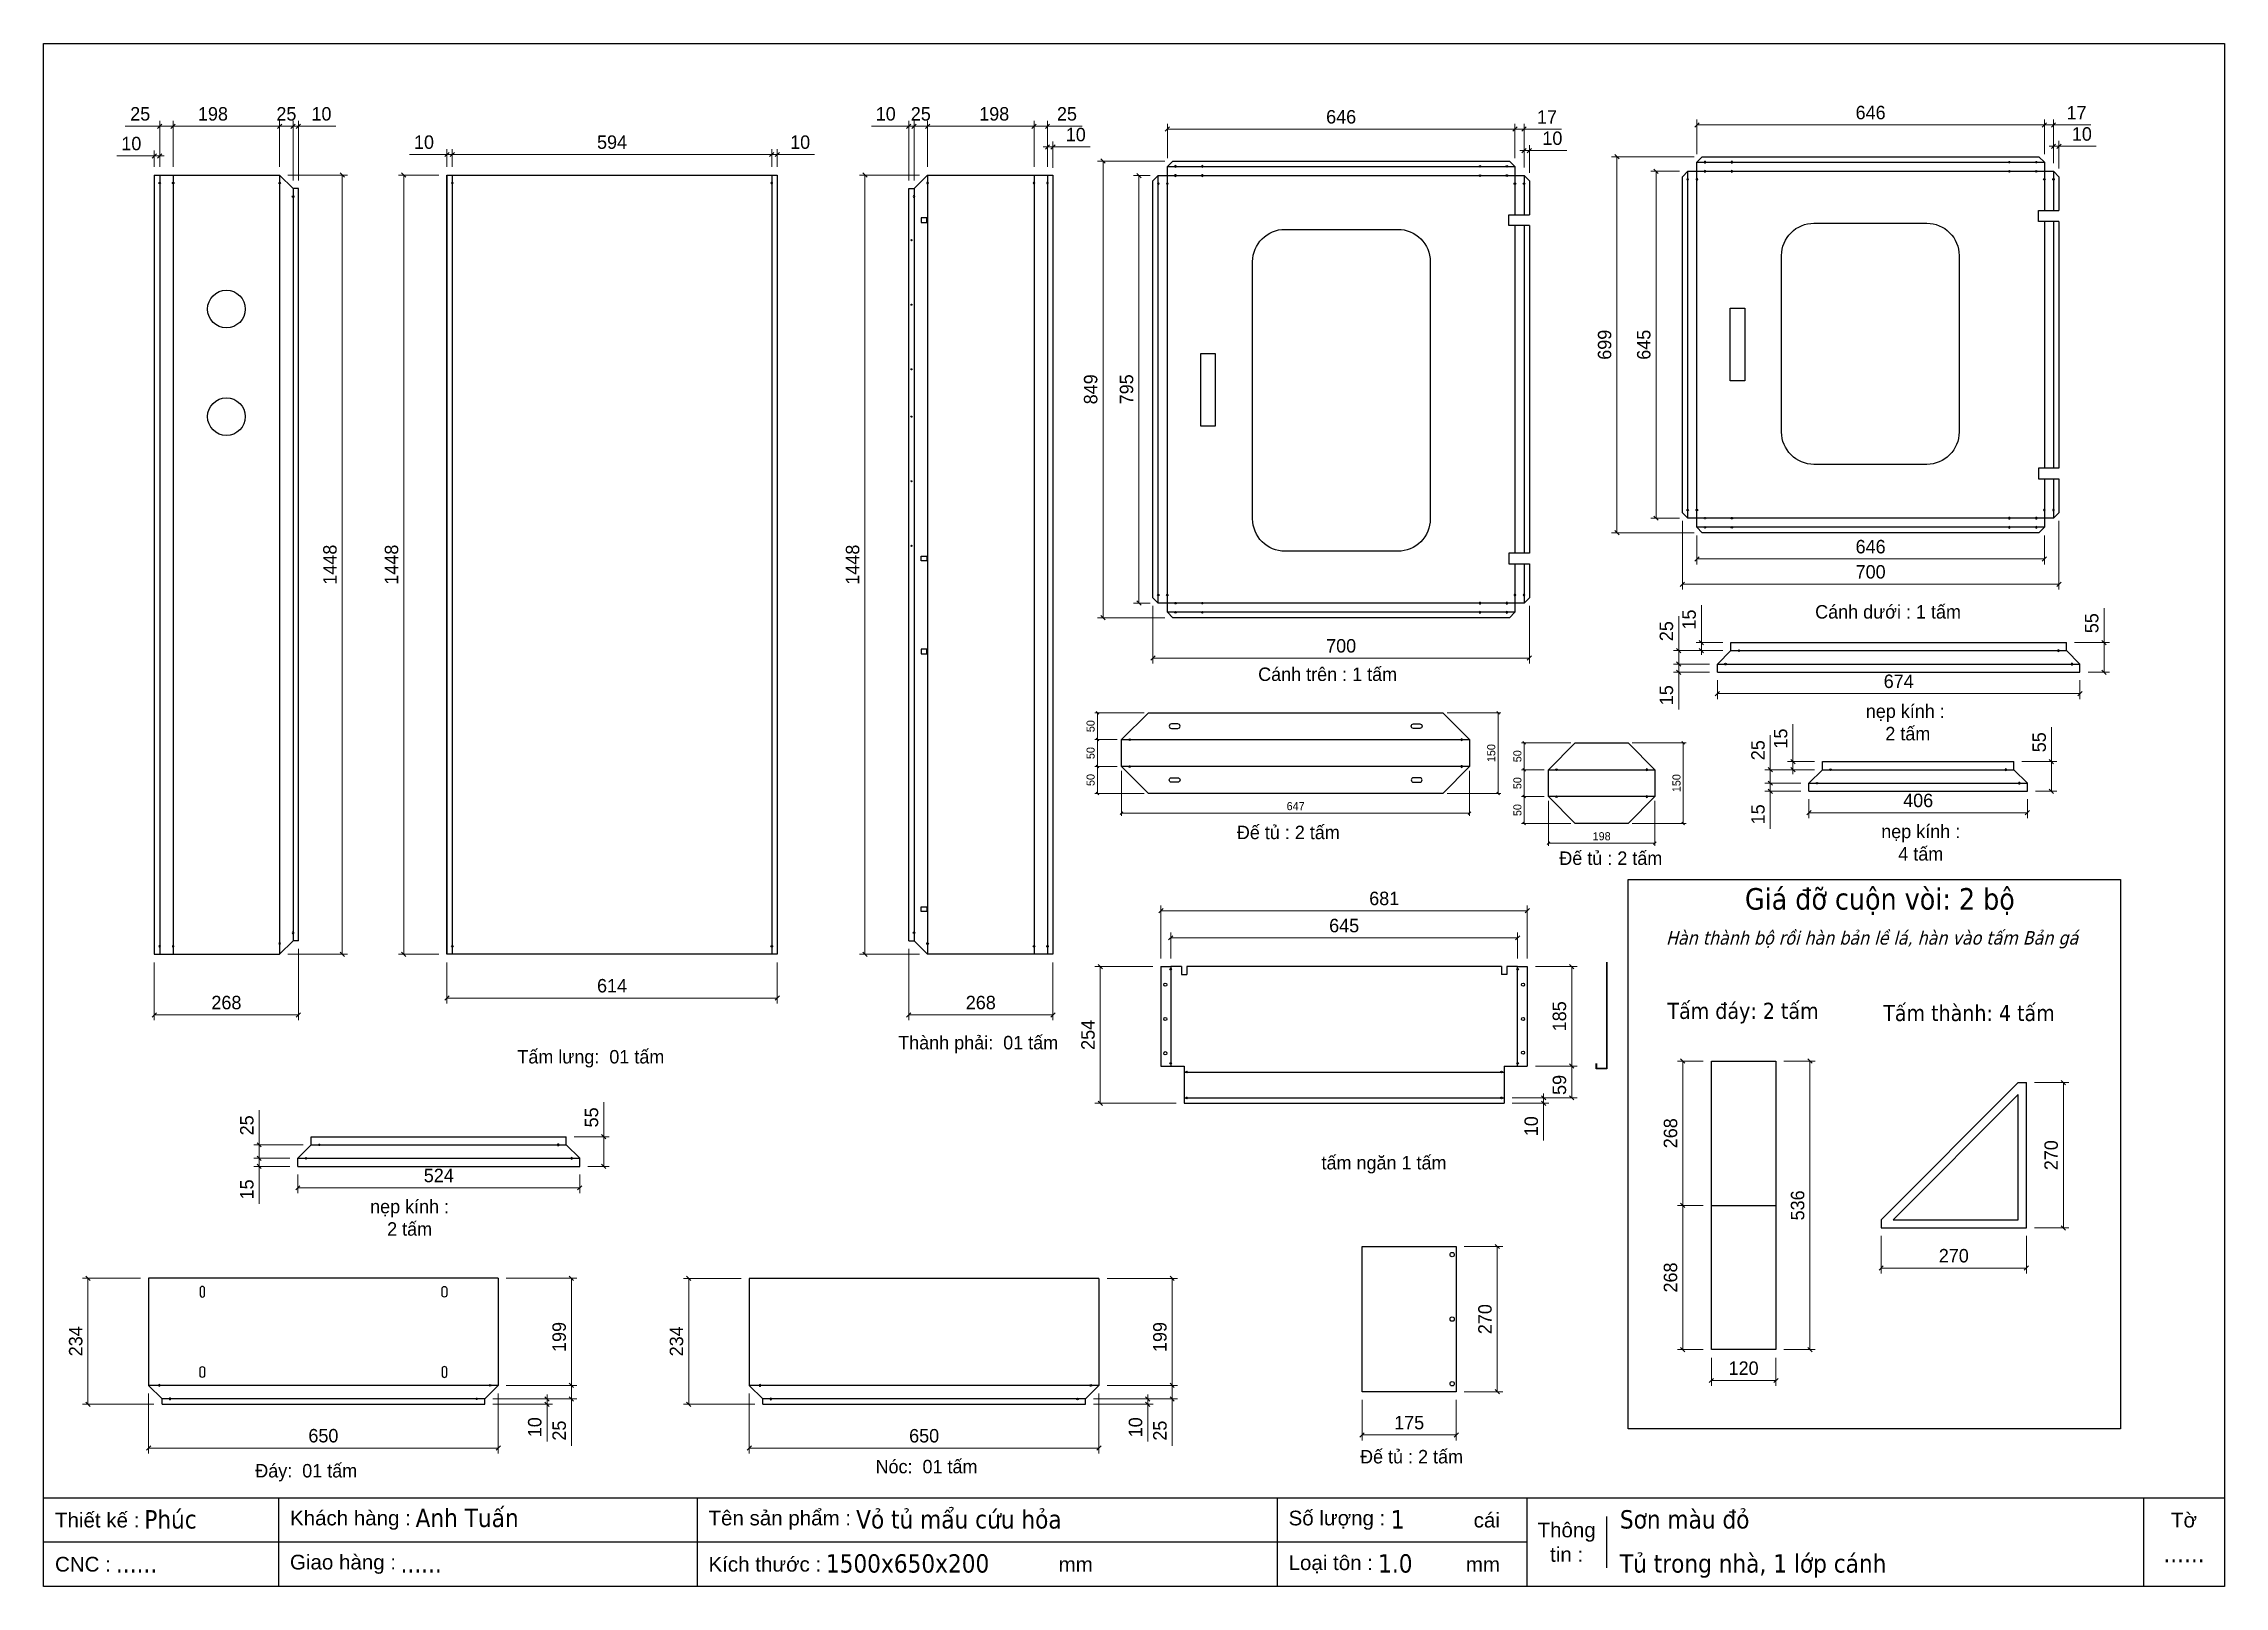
# Model space of a CAD drawing. Header units: millimetres. Extents: x 0 to 4054, y 0 to 2866.
import ezdxf
from ezdxf.enums import TextEntityAlignment as Align

# ---------------------------------------------------------------- set-up
doc = ezdxf.new("R2010")
doc.units = ezdxf.units.MM
doc.layers.add('CNC', color=7, linetype='Continuous')
doc.layers.add('DIM', color=253, linetype='Continuous')
doc.styles.add('Arial', font='arial.ttf')
doc.styles.add('Tahoma (Input Text)', font='tahoma.ttf')
doc.dimstyles.new('Dim-15', dxfattribs={"dimtxt": 15, "dimasz": 5, "dimexe": 5, "dimexo": 8, "dimgap": 5, "dimtad": 1, "dimdec": 0, "dimtxsty": 'Standard', "dimblk": 'OBLIQUE', "dimcen": 10, "dimclrd": 5, "dimclre": 5, "dimclrt": 3, "dimazin": 3, "dimtfac": 1, "dimtdec": 0, "dimtmove": 0, "dimatfit": 3, "dimldrblk": 'OBLIQUE', "dimlwd": 9, "dimlwe": 9})
doc.dimstyles.new('Dim-25', dxfattribs={"dimtxt": 25, "dimasz": 8, "dimexe": 10, "dimexo": 15, "dimgap": 10, "dimtad": 1, "dimdec": 0, "dimtxsty": 'Standard', "dimblk": 'OBLIQUE', "dimcen": 10, "dimclrd": 5, "dimclre": 5, "dimclrt": 3, "dimazin": 3, "dimtfac": 1, "dimtdec": 0, "dimtmove": 0, "dimatfit": 3, "dimldrblk": 'OBLIQUE', "dimlwd": 9, "dimlwe": 9})

msp = doc.modelspace()

# ---------------------------------------------------------------- texts
at = {"color": 2, "char_height": 25, "attachment_point": 5}
for s, insert, width in [('Cánh dưới : 1 tấm', (3428.8, 1810.6), 774), ('Cánh trên : 1 tấm', (2387, 1694.6), 774), ('nẹp kính :\\P 2 tấm', (3460.9, 1605.1), 775), ('Đế tủ : 2 tấm', (2313.9, 1400.7), 774), ('nẹp kính :\\P4 tấm', (3489.6, 1381.7), 775), ('Đế tủ : 2 tấm', (2913.4, 1352.8), 774), ('Thành phải:  01 tấm', (1737.4, 1006.5), 774), ('Tấm lưng:  01 tấm', (1017.3, 980.3), 774), ('tấm ngăn 1 tấm', (2491.8, 783.4), 774), ('nẹp kính :\\P2 tấm', (680.4, 684.7), 775), ('Đế tủ : 2 tấm', (2543, 240.8), 774), ('Đáy:  01 tấm', (488.2, 211.1), 774), ('Nóc:  01 tấm', (1641.3, 222.4), 774)]:
    msp.add_mtext(s, dxfattribs=dict(at, insert=insert, width=width))
at = {"width": 921.674, "attachment_point": 5}
for s, insert, char_height in [('{\\fTahoma|b0|i0|c0|p34;Giá đỡ cuộn vòi: 2 bộ}', (3413.6, 1272.4), 40), ('{\\fTahoma|b0|i1|c0|p34;Hàn thành bộ rồi hàn bản lề lá, hàn vào tấm Bản gá}', (3399.1, 1201.4), 25), ('{\\fTahoma|b0|i0|c0|p34;Tấm đáy: 2 tấm}', (3159.2, 1065.1), 30), ('{\\fTahoma|b0|i0|c0|p34;Tấm thành: 4 tấm}', (3579.3, 1065.1), 30)]:
    msp.add_mtext(s, dxfattribs=dict(at, insert=insert, char_height=char_height))

# ---------------------------------------------------------------- blocks, each defined once
blk = doc.blocks.new('*D1')
at = {"color": 0, "linetype": 'ByBlock', "lineweight": -2}
for p, q in [((1647.2, 2717.1), (1639.2, 2709.1)), ((1837.2, 2709.1), (1845.2, 2717.1))]:
    blk.add_line(p, q, dxfattribs=at)
at = {"layer": 'Defpoints', "color": 0, "transparency": 16777216}
for p in [(1643.2, 2713.1), (1643.2, 2622.4), (1841.2, 2622.4)]:
    blk.add_point(p, dxfattribs=at)
at = {"layer": 'DIM', "color": 5, "lineweight": 9, "transparency": 16777216}
for p, q in [((1643.2, 2637.4), (1643.2, 2723.1)), ((1841.2, 2637.4), (1841.2, 2723.1)), ((1841.2, 2713.1), (1643.2, 2713.1))]:
    blk.add_line(p, q, dxfattribs=at)
at = {"layer": 'DIM', "color": 3, "transparency": 16777216, "insert": (1767.2, 2735.9), "char_height": 25, "attachment_point": 5}
blk.add_mtext('198', dxfattribs=at)
blk = doc.blocks.new('_Oblique')
at = {"color": 0, "linetype": 'ByBlock', "lineweight": -2}
blk.add_line((-0.5, -0.5), (0.5, 0.5), dxfattribs=at)
blk = doc.blocks.new('*D2')
at = {"color": 0, "linetype": 'ByBlock', "lineweight": -2}
for p, q in [((1622.2, 2717.1), (1614.2, 2709.1)), ((1639.2, 2709.1), (1647.2, 2717.1))]:
    blk.add_line(p, q, dxfattribs=at)
at = {"layer": 'Defpoints', "color": 0, "transparency": 16777216}
for p in [(1618.2, 2713.1), (1618.2, 2597.4), (1643.2, 2622.4)]:
    blk.add_point(p, dxfattribs=at)
at = {"layer": 'DIM', "color": 5, "lineweight": 9, "transparency": 16777216}
for p, q in [((1618.2, 2612.4), (1618.2, 2723.1)), ((1643.2, 2637.4), (1643.2, 2723.1)), ((1643.2, 2713.1), (1618.2, 2713.1))]:
    blk.add_line(p, q, dxfattribs=at)
at = {"layer": 'DIM', "color": 3, "transparency": 16777216, "insert": (1630.7, 2735.9), "char_height": 25, "attachment_point": 5}
blk.add_mtext('25', dxfattribs=at)
blk = doc.blocks.new('*D3')
at = {"color": 0, "linetype": 'ByBlock', "lineweight": -2}
for p, q in [((1604.2, 2709.1), (1612.2, 2717.1)), ((1622.2, 2717.1), (1614.2, 2709.1))]:
    blk.add_line(p, q, dxfattribs=at)
at = {"layer": 'Defpoints', "color": 0, "transparency": 16777216}
for p in [(1608.2, 2713.1), (1608.2, 2597.4), (1618.2, 2597.4)]:
    blk.add_point(p, dxfattribs=at)
at = {"layer": 'DIM', "color": 5, "lineweight": 9, "transparency": 16777216}
for p, q in [((1608.2, 2612.4), (1608.2, 2723.1)), ((1618.2, 2612.4), (1618.2, 2723.1)), ((1608.2, 2713.1), (1538.8, 2713.1)), ((1618.2, 2713.1), (1608.2, 2713.1)), ((1618.2, 2713.1), (1626.2, 2713.1))]:
    blk.add_line(p, q, dxfattribs=at)
at = {"layer": 'DIM', "color": 3, "transparency": 16777216, "insert": (1565.5, 2735.9), "char_height": 25, "attachment_point": 5}
blk.add_mtext('10', dxfattribs=at)
blk = doc.blocks.new('f3daunguoc')
at = {"layer": 'CNC', "color": 2, "lineweight": -3}
blk.add_circle((0, 0), 1.5, dxfattribs=at)
blk = doc.blocks.new('*D4')
at = {"color": 0, "linetype": 'ByBlock', "lineweight": -2}
for p, q in [((1530.8, 2618.4), (1522.8, 2626.4)), ((1522.8, 1178.4), (1530.8, 1170.4))]:
    blk.add_line(p, q, dxfattribs=at)
at = {"layer": 'Defpoints', "color": 0, "transparency": 16777216}
for p in [(1643.2, 2622.4), (1526.8, 1174.4), (1643.2, 1174.4)]:
    blk.add_point(p, dxfattribs=at)
at = {"layer": 'DIM', "color": 5, "lineweight": 9, "transparency": 16777216}
for p, q in [((1628.2, 2622.4), (1516.8, 2622.4)), ((1526.8, 2622.4), (1526.8, 1174.4)), ((1628.2, 1174.4), (1516.8, 1174.4))]:
    blk.add_line(p, q, dxfattribs=at)
at = {"layer": 'DIM', "color": 3, "transparency": 16777216, "insert": (1504, 1898.4), "char_height": 25, "attachment_point": 5, "rotation": 90}
blk.add_mtext('1448', dxfattribs=at)
blk = doc.blocks.new('*D5')
at = {"color": 0, "linetype": 'ByBlock', "lineweight": -2}
for p, q in [((1612.2, 1065.8), (1604.2, 1057.8)), ((1872.2, 1057.8), (1880.2, 1065.8))]:
    blk.add_line(p, q, dxfattribs=at)
at = {"layer": 'Defpoints', "color": 0, "transparency": 16777216}
for p in [(1608.2, 1199.4), (1876.2, 1174.4), (1876.2, 1061.8)]:
    blk.add_point(p, dxfattribs=at)
at = {"layer": 'DIM', "color": 5, "lineweight": 9, "transparency": 16777216}
for p, q in [((1608.2, 1184.4), (1608.2, 1051.8)), ((1876.2, 1159.4), (1876.2, 1051.8)), ((1608.2, 1061.8), (1876.2, 1061.8))]:
    blk.add_line(p, q, dxfattribs=at)
at = {"layer": 'DIM', "color": 3, "transparency": 16777216, "insert": (1742.2, 1084.6), "char_height": 25, "attachment_point": 5}
blk.add_mtext('268', dxfattribs=at)
blk = doc.blocks.new('*D6')
at = {"color": 0, "linetype": 'ByBlock', "lineweight": -2}
for p, q in [((1845.2, 2717.1), (1837.2, 2709.1)), ((1862.2, 2709.1), (1870.2, 2717.1))]:
    blk.add_line(p, q, dxfattribs=at)
at = {"layer": 'Defpoints', "color": 0, "transparency": 16777216}
for p in [(1866.2, 2713.1), (1841.2, 2622.4), (1866.2, 2622.4)]:
    blk.add_point(p, dxfattribs=at)
at = {"layer": 'DIM', "color": 5, "lineweight": 9, "transparency": 16777216}
for p, q in [((1841.2, 2637.4), (1841.2, 2723.1)), ((1866.2, 2637.4), (1866.2, 2723.1)), ((1841.2, 2713.1), (1866.2, 2713.1)), ((1866.2, 2713.1), (1930.6, 2713.1))]:
    blk.add_line(p, q, dxfattribs=at)
at = {"layer": 'DIM', "color": 3, "transparency": 16777216, "insert": (1902.4, 2735.9), "char_height": 25, "attachment_point": 5}
blk.add_mtext('25', dxfattribs=at)
blk = doc.blocks.new('*D7')
at = {"color": 0, "linetype": 'ByBlock', "lineweight": -2}
for p, q in [((1349.7, 2656.5), (1357.7, 2664.5)), ((1367.7, 2664.5), (1359.7, 2656.5))]:
    blk.add_line(p, q, dxfattribs=at)
at = {"layer": 'Defpoints', "color": 0, "transparency": 16777216}
for p in [(1363.7, 2660.5), (1353.7, 2622.4), (1363.7, 2622.4)]:
    blk.add_point(p, dxfattribs=at)
at = {"layer": 'DIM', "color": 5, "lineweight": 9, "transparency": 16777216}
for p, q in [((1353.7, 2660.5), (1345.7, 2660.5)), ((1353.7, 2637.4), (1353.7, 2670.5)), ((1353.7, 2660.5), (1363.7, 2660.5)), ((1363.7, 2637.4), (1363.7, 2670.5)), ((1363.7, 2660.5), (1433.1, 2660.5))]:
    blk.add_line(p, q, dxfattribs=at)
at = {"layer": 'DIM', "color": 3, "transparency": 16777216, "insert": (1406.4, 2683.3), "char_height": 25, "attachment_point": 5}
blk.add_mtext('10', dxfattribs=at)
blk = doc.blocks.new('*D8')
at = {"color": 0, "linetype": 'ByBlock', "lineweight": -2}
for p, q in [((763.7, 2664.5), (755.7, 2656.5)), ((1349.7, 2656.5), (1357.7, 2664.5))]:
    blk.add_line(p, q, dxfattribs=at)
at = {"layer": 'Defpoints', "color": 0, "transparency": 16777216}
for p in [(759.7, 2660.5), (759.7, 2622.4), (1353.7, 2622.4)]:
    blk.add_point(p, dxfattribs=at)
at = {"layer": 'DIM', "color": 5, "lineweight": 9, "transparency": 16777216}
for p, q in [((759.7, 2637.4), (759.7, 2670.5)), ((1353.7, 2660.5), (759.7, 2660.5)), ((1353.7, 2637.4), (1353.7, 2670.5))]:
    blk.add_line(p, q, dxfattribs=at)
at = {"layer": 'DIM', "color": 3, "transparency": 16777216, "insert": (1056.7, 2683.3), "char_height": 25, "attachment_point": 5}
blk.add_mtext('594', dxfattribs=at)
blk = doc.blocks.new('*D9')
at = {"color": 0, "linetype": 'ByBlock', "lineweight": -2}
for p, q in [((745.7, 2656.5), (753.7, 2664.5)), ((763.7, 2664.5), (755.7, 2656.5))]:
    blk.add_line(p, q, dxfattribs=at)
at = {"layer": 'Defpoints', "color": 0, "transparency": 16777216}
for p in [(749.7, 2660.5), (749.7, 2622.4), (759.7, 2622.4)]:
    blk.add_point(p, dxfattribs=at)
at = {"layer": 'DIM', "color": 5, "lineweight": 9, "transparency": 16777216}
for p, q in [((749.7, 2660.5), (680.4, 2660.5)), ((749.7, 2637.4), (749.7, 2670.5)), ((759.7, 2660.5), (749.7, 2660.5)), ((759.7, 2637.4), (759.7, 2670.5)), ((759.7, 2660.5), (767.7, 2660.5))]:
    blk.add_line(p, q, dxfattribs=at)
at = {"layer": 'DIM', "color": 3, "transparency": 16777216, "insert": (707.1, 2683.3), "char_height": 25, "attachment_point": 5}
blk.add_mtext('10', dxfattribs=at)
blk = doc.blocks.new('*D10')
at = {"color": 0, "linetype": 'ByBlock', "lineweight": -2}
for p, q in [((673.6, 2618.4), (665.6, 2626.4)), ((665.6, 1178.4), (673.6, 1170.4))]:
    blk.add_line(p, q, dxfattribs=at)
at = {"layer": 'Defpoints', "color": 0, "transparency": 16777216}
for p in [(749.7, 2622.4), (669.6, 1174.4), (749.7, 1174.4)]:
    blk.add_point(p, dxfattribs=at)
at = {"layer": 'DIM', "color": 5, "lineweight": 9, "transparency": 16777216}
for p, q in [((734.7, 2622.4), (659.6, 2622.4)), ((669.6, 2622.4), (669.6, 1174.4)), ((734.7, 1174.4), (659.6, 1174.4))]:
    blk.add_line(p, q, dxfattribs=at)
at = {"layer": 'DIM', "color": 3, "transparency": 16777216, "insert": (646.9, 1898.4), "char_height": 25, "attachment_point": 5, "rotation": 90}
blk.add_mtext('1448', dxfattribs=at)
blk = doc.blocks.new('*D11')
at = {"color": 0, "linetype": 'ByBlock', "lineweight": -2}
for p, q in [((244.8, 2717.1), (236.8, 2709.1)), ((434.8, 2709.1), (442.8, 2717.1))]:
    blk.add_line(p, q, dxfattribs=at)
at = {"layer": 'Defpoints', "color": 0, "transparency": 16777216}
for p in [(438.8, 2713.1), (240.8, 2622.4), (438.8, 2622.4)]:
    blk.add_point(p, dxfattribs=at)
at = {"layer": 'DIM', "color": 5, "lineweight": 9, "transparency": 16777216}
for p, q in [((240.8, 2637.4), (240.8, 2723.1)), ((438.8, 2637.4), (438.8, 2723.1)), ((240.8, 2713.1), (438.8, 2713.1))]:
    blk.add_line(p, q, dxfattribs=at)
at = {"layer": 'DIM', "color": 3, "transparency": 16777216, "insert": (314.8, 2735.9), "char_height": 25, "attachment_point": 5}
blk.add_mtext('198', dxfattribs=at)
blk = doc.blocks.new('*D12')
at = {"color": 0, "linetype": 'ByBlock', "lineweight": -2}
for p, q in [((442.8, 2717.1), (434.8, 2709.1)), ((459.8, 2709.1), (467.8, 2717.1))]:
    blk.add_line(p, q, dxfattribs=at)
at = {"layer": 'Defpoints', "color": 0, "transparency": 16777216}
for p in [(463.8, 2713.1), (438.8, 2622.4), (463.8, 2597.4)]:
    blk.add_point(p, dxfattribs=at)
at = {"layer": 'DIM', "color": 5, "lineweight": 9, "transparency": 16777216}
for p, q in [((438.8, 2637.4), (438.8, 2723.1)), ((463.8, 2612.4), (463.8, 2723.1)), ((438.8, 2713.1), (463.8, 2713.1))]:
    blk.add_line(p, q, dxfattribs=at)
at = {"layer": 'DIM', "color": 3, "transparency": 16777216, "insert": (451.3, 2735.9), "char_height": 25, "attachment_point": 5}
blk.add_mtext('25', dxfattribs=at)
blk = doc.blocks.new('*D13')
at = {"color": 0, "linetype": 'ByBlock', "lineweight": -2}
for p, q in [((459.8, 2709.1), (467.8, 2717.1)), ((477.8, 2717.1), (469.8, 2709.1))]:
    blk.add_line(p, q, dxfattribs=at)
at = {"layer": 'Defpoints', "color": 0, "transparency": 16777216}
for p in [(473.8, 2713.1), (463.8, 2597.4), (473.8, 2597.4)]:
    blk.add_point(p, dxfattribs=at)
at = {"layer": 'DIM', "color": 5, "lineweight": 9, "transparency": 16777216}
for p, q in [((463.8, 2612.4), (463.8, 2723.1)), ((473.8, 2612.4), (473.8, 2723.1)), ((463.8, 2713.1), (455.8, 2713.1)), ((463.8, 2713.1), (473.8, 2713.1)), ((473.8, 2713.1), (543.1, 2713.1))]:
    blk.add_line(p, q, dxfattribs=at)
at = {"layer": 'DIM', "color": 3, "transparency": 16777216, "insert": (516.5, 2735.9), "char_height": 25, "attachment_point": 5}
blk.add_mtext('10', dxfattribs=at)
blk = doc.blocks.new('*D14')
at = {"color": 0, "linetype": 'ByBlock', "lineweight": -2}
for p, q in [((559.1, 2618.4), (551.1, 2626.4)), ((551.1, 1178.4), (559.1, 1170.4))]:
    blk.add_line(p, q, dxfattribs=at)
at = {"layer": 'Defpoints', "color": 0, "transparency": 16777216}
for p in [(438.8, 2622.4), (438.8, 1174.4), (555.1, 1174.4)]:
    blk.add_point(p, dxfattribs=at)
at = {"layer": 'DIM', "color": 5, "lineweight": 9, "transparency": 16777216}
for p, q in [((453.8, 2622.4), (565.1, 2622.4)), ((555.1, 2622.4), (555.1, 1174.4)), ((453.8, 1174.4), (565.1, 1174.4))]:
    blk.add_line(p, q, dxfattribs=at)
at = {"layer": 'DIM', "color": 3, "transparency": 16777216, "insert": (532.4, 1898.4), "char_height": 25, "attachment_point": 5, "rotation": 90}
blk.add_mtext('1448', dxfattribs=at)
blk = doc.blocks.new('*D15')
at = {"color": 0, "linetype": 'ByBlock', "lineweight": -2}
for p, q in [((209.8, 1065.8), (201.8, 1057.8)), ((469.8, 1057.8), (477.8, 1065.8))]:
    blk.add_line(p, q, dxfattribs=at)
at = {"layer": 'Defpoints', "color": 0, "transparency": 16777216}
for p in [(473.8, 1199.4), (205.8, 1174.4), (205.8, 1061.8)]:
    blk.add_point(p, dxfattribs=at)
at = {"layer": 'DIM', "color": 5, "lineweight": 9, "transparency": 16777216}
for p, q in [((473.8, 1184.4), (473.8, 1051.8)), ((205.8, 1159.4), (205.8, 1051.8)), ((473.8, 1061.8), (205.8, 1061.8))]:
    blk.add_line(p, q, dxfattribs=at)
at = {"layer": 'DIM', "color": 3, "transparency": 16777216, "insert": (339.8, 1084.6), "char_height": 25, "attachment_point": 5}
blk.add_mtext('268', dxfattribs=at)
blk = doc.blocks.new('*D16')
at = {"color": 0, "linetype": 'ByBlock', "lineweight": -2}
for p, q in [((219.8, 2717.1), (211.8, 2709.1)), ((236.8, 2709.1), (244.8, 2717.1))]:
    blk.add_line(p, q, dxfattribs=at)
at = {"layer": 'Defpoints', "color": 0, "transparency": 16777216}
for p in [(215.8, 2713.1), (215.8, 2622.4), (240.8, 2622.4)]:
    blk.add_point(p, dxfattribs=at)
at = {"layer": 'DIM', "color": 5, "lineweight": 9, "transparency": 16777216}
for p, q in [((215.8, 2637.4), (215.8, 2723.1)), ((240.8, 2637.4), (240.8, 2723.1)), ((215.8, 2713.1), (151.3, 2713.1)), ((240.8, 2713.1), (215.8, 2713.1))]:
    blk.add_line(p, q, dxfattribs=at)
at = {"layer": 'DIM', "color": 3, "transparency": 16777216, "insert": (179.6, 2735.9), "char_height": 25, "attachment_point": 5}
blk.add_mtext('25', dxfattribs=at)
blk = doc.blocks.new('*D17')
at = {"color": 0, "linetype": 'ByBlock', "lineweight": -2}
for p, q in [((753.7, 1097.1), (745.7, 1089.1)), ((1359.7, 1089.1), (1367.7, 1097.1))]:
    blk.add_line(p, q, dxfattribs=at)
at = {"layer": 'Defpoints', "color": 0, "transparency": 16777216}
for p in [(749.7, 1174.4), (1363.7, 1174.4), (1363.7, 1093.1)]:
    blk.add_point(p, dxfattribs=at)
at = {"layer": 'DIM', "color": 5, "lineweight": 9, "transparency": 16777216}
for p, q in [((749.7, 1159.4), (749.7, 1083.1)), ((1363.7, 1159.4), (1363.7, 1083.1)), ((749.7, 1093.1), (1363.7, 1093.1))]:
    blk.add_line(p, q, dxfattribs=at)
at = {"layer": 'DIM', "color": 3, "transparency": 16777216, "insert": (1056.7, 1115.9), "char_height": 25, "attachment_point": 5}
blk.add_mtext('614', dxfattribs=at)
blk = doc.blocks.new('*D18')
at = {"color": 0, "linetype": 'ByBlock', "lineweight": -2}
for p, q in [((985.2, 568.4), (977.2, 576.4)), ((977.2, 377.4), (985.2, 369.4))]:
    blk.add_line(p, q, dxfattribs=at)
at = {"layer": 'Defpoints', "color": 0, "transparency": 16777216}
for p in [(845.1, 572.4), (845.1, 373.4), (981.2, 373.4)]:
    blk.add_point(p, dxfattribs=at)
at = {"layer": 'DIM', "color": 5, "lineweight": 9, "transparency": 16777216}
for p, q in [((860.1, 572.4), (991.2, 572.4)), ((981.2, 572.4), (981.2, 373.4)), ((860.1, 373.4), (991.2, 373.4))]:
    blk.add_line(p, q, dxfattribs=at)
at = {"layer": 'DIM', "color": 3, "transparency": 16777216, "insert": (958.5, 463.4), "char_height": 25, "attachment_point": 5, "rotation": 90}
blk.add_mtext('199', dxfattribs=at)
blk = doc.blocks.new('*D19')
at = {"color": 0, "linetype": 'ByBlock', "lineweight": -2}
for p, q in [((985.2, 369.4), (977.2, 377.4)), ((977.2, 352.4), (985.2, 344.4))]:
    blk.add_line(p, q, dxfattribs=at)
at = {"layer": 'Defpoints', "color": 0, "transparency": 16777216}
for p in [(845.1, 373.4), (820.1, 348.4), (981.2, 348.4)]:
    blk.add_point(p, dxfattribs=at)
at = {"layer": 'DIM', "color": 5, "lineweight": 9, "transparency": 16777216}
for p, q in [((860.1, 373.4), (991.2, 373.4)), ((981.2, 373.4), (981.2, 348.4)), ((835.1, 348.4), (991.2, 348.4)), ((981.2, 348.4), (981.2, 261.2))]:
    blk.add_line(p, q, dxfattribs=at)
at = {"layer": 'DIM', "color": 3, "transparency": 16777216, "insert": (958.5, 289.4), "char_height": 25, "attachment_point": 5, "rotation": 90}
blk.add_mtext('25', dxfattribs=at)
blk = doc.blocks.new('*D20')
at = {"color": 0, "linetype": 'ByBlock', "lineweight": -2}
for p, q in [((931.8, 352.4), (939.8, 344.4)), ((939.8, 334.4), (931.8, 342.4))]:
    blk.add_line(p, q, dxfattribs=at)
at = {"layer": 'Defpoints', "color": 0, "transparency": 16777216}
for p in [(820.1, 348.4), (820.1, 338.4), (935.8, 338.4)]:
    blk.add_point(p, dxfattribs=at)
at = {"layer": 'DIM', "color": 5, "lineweight": 9, "transparency": 16777216}
for p, q in [((835.1, 348.4), (945.8, 348.4)), ((835.1, 338.4), (945.8, 338.4)), ((935.8, 348.4), (935.8, 356.4)), ((935.8, 348.4), (935.8, 338.4)), ((935.8, 338.4), (935.8, 269))]:
    blk.add_line(p, q, dxfattribs=at)
at = {"layer": 'DIM', "color": 3, "transparency": 16777216, "insert": (913.1, 295.7), "char_height": 25, "attachment_point": 5, "rotation": 90}
blk.add_mtext('10', dxfattribs=at)
blk = doc.blocks.new('*D21')
at = {"color": 0, "linetype": 'ByBlock', "lineweight": -2}
for p, q in [((199.1, 261), (191.1, 253)), ((841.1, 253), (849.1, 261))]:
    blk.add_line(p, q, dxfattribs=at)
at = {"layer": 'Defpoints', "color": 0, "transparency": 16777216}
for p in [(195.1, 373.4), (845.1, 373.4), (195.1, 257)]:
    blk.add_point(p, dxfattribs=at)
at = {"layer": 'DIM', "color": 5, "lineweight": 9, "transparency": 16777216}
for p, q in [((195.1, 358.4), (195.1, 247)), ((845.1, 358.4), (845.1, 247)), ((845.1, 257), (195.1, 257))]:
    blk.add_line(p, q, dxfattribs=at)
at = {"layer": 'DIM', "color": 3, "transparency": 16777216, "insert": (520.1, 279.8), "char_height": 25, "attachment_point": 5}
blk.add_mtext('650', dxfattribs=at)
blk = doc.blocks.new('*D22')
at = {"color": 0, "linetype": 'ByBlock', "lineweight": -2}
for p, q in [((86.5, 568.4), (78.5, 576.4)), ((78.5, 342.4), (86.5, 334.4))]:
    blk.add_line(p, q, dxfattribs=at)
at = {"layer": 'Defpoints', "color": 0, "transparency": 16777216}
for p in [(82.5, 572.4), (195.1, 572.4), (220.1, 338.4)]:
    blk.add_point(p, dxfattribs=at)
at = {"layer": 'DIM', "color": 5, "lineweight": 9, "transparency": 16777216}
for p, q in [((180.1, 572.4), (72.5, 572.4)), ((82.5, 338.4), (82.5, 572.4)), ((205.1, 338.4), (72.5, 338.4))]:
    blk.add_line(p, q, dxfattribs=at)
at = {"layer": 'DIM', "color": 3, "transparency": 16777216, "insert": (59.8, 455.4), "char_height": 25, "attachment_point": 5, "rotation": 90}
blk.add_mtext('234', dxfattribs=at)
blk = doc.blocks.new('*D23')
at = {"color": 0, "linetype": 'ByBlock', "lineweight": -2}
for p, q in [((3287.6, 971.9), (3279.6, 979.9)), ((3279.6, 443.9), (3287.6, 435.9))]:
    blk.add_line(p, q, dxfattribs=at)
at = {"layer": 'Defpoints', "color": 0, "transparency": 16777216}
for p in [(3220.3, 975.9), (3220.3, 439.9), (3283.6, 439.9)]:
    blk.add_point(p, dxfattribs=at)
at = {"layer": 'DIM', "color": 5, "lineweight": 9, "transparency": 16777216}
for p, q in [((3235.3, 975.9), (3293.6, 975.9)), ((3283.6, 975.9), (3283.6, 439.9)), ((3235.3, 439.9), (3293.6, 439.9))]:
    blk.add_line(p, q, dxfattribs=at)
at = {"layer": 'DIM', "color": 3, "transparency": 16777216, "insert": (3260.8, 707.9), "char_height": 25, "attachment_point": 5, "rotation": 90}
blk.add_mtext('536', dxfattribs=at)
blk = doc.blocks.new('*D24')
at = {"color": 0, "linetype": 'ByBlock', "lineweight": -2}
for p, q in [((3051.2, 971.9), (3043.2, 979.9)), ((3043.2, 711.9), (3051.2, 703.9))]:
    blk.add_line(p, q, dxfattribs=at)
at = {"layer": 'Defpoints', "color": 0, "transparency": 16777216}
for p in [(3100.3, 975.9), (3047.2, 707.9), (3100.3, 707.9)]:
    blk.add_point(p, dxfattribs=at)
at = {"layer": 'DIM', "color": 5, "lineweight": 9, "transparency": 16777216}
for p, q in [((3085.3, 975.9), (3037.2, 975.9)), ((3047.2, 975.9), (3047.2, 707.9)), ((3085.3, 707.9), (3037.2, 707.9))]:
    blk.add_line(p, q, dxfattribs=at)
at = {"layer": 'DIM', "color": 3, "transparency": 16777216, "insert": (3024.5, 841.9), "char_height": 25, "attachment_point": 5, "rotation": 90}
blk.add_mtext('268', dxfattribs=at)
blk = doc.blocks.new('*D25')
at = {"color": 0, "linetype": 'ByBlock', "lineweight": -2}
for p, q in [((3051.2, 703.9), (3043.2, 711.9)), ((3043.2, 443.9), (3051.2, 435.9))]:
    blk.add_line(p, q, dxfattribs=at)
at = {"layer": 'Defpoints', "color": 0, "transparency": 16777216}
for p in [(3100.3, 707.9), (3047.2, 439.9), (3100.3, 439.9)]:
    blk.add_point(p, dxfattribs=at)
at = {"layer": 'DIM', "color": 5, "lineweight": 9, "transparency": 16777216}
for p, q in [((3085.3, 707.9), (3037.2, 707.9)), ((3047.2, 707.9), (3047.2, 439.9)), ((3085.3, 439.9), (3037.2, 439.9))]:
    blk.add_line(p, q, dxfattribs=at)
at = {"layer": 'DIM', "color": 3, "transparency": 16777216, "insert": (3024.5, 573.9), "char_height": 25, "attachment_point": 5, "rotation": 90}
blk.add_mtext('268', dxfattribs=at)
blk = doc.blocks.new('*D26')
at = {"color": 0, "linetype": 'ByBlock', "lineweight": -2}
for p, q in [((3758.8, 932.1), (3750.8, 940.1)), ((3750.8, 670.1), (3758.8, 662.1))]:
    blk.add_line(p, q, dxfattribs=at)
at = {"layer": 'Defpoints', "color": 0, "transparency": 16777216}
for p in [(3686, 936.1), (3686, 666.1), (3754.8, 666.1)]:
    blk.add_point(p, dxfattribs=at)
at = {"layer": 'DIM', "color": 5, "lineweight": 9, "transparency": 16777216}
for p, q in [((3701, 936.1), (3764.8, 936.1)), ((3754.8, 936.1), (3754.8, 666.1)), ((3701, 666.1), (3764.8, 666.1))]:
    blk.add_line(p, q, dxfattribs=at)
at = {"layer": 'DIM', "color": 3, "transparency": 16777216, "insert": (3732.1, 801.1), "char_height": 25, "attachment_point": 5, "rotation": 90}
blk.add_mtext('270', dxfattribs=at)
blk = doc.blocks.new('*D27')
at = {"color": 0, "linetype": 'ByBlock', "lineweight": -2}
for p, q in [((3420, 595.5), (3412, 587.5)), ((3682, 587.5), (3690, 595.5))]:
    blk.add_line(p, q, dxfattribs=at)
at = {"layer": 'Defpoints', "color": 0, "transparency": 16777216}
for p in [(3416, 666.1), (3686, 666.1), (3686, 591.5)]:
    blk.add_point(p, dxfattribs=at)
at = {"layer": 'DIM', "color": 5, "lineweight": 9, "transparency": 16777216}
for p, q in [((3416, 651.1), (3416, 581.5)), ((3686, 651.1), (3686, 581.5)), ((3416, 591.5), (3686, 591.5))]:
    blk.add_line(p, q, dxfattribs=at)
at = {"layer": 'DIM', "color": 3, "transparency": 16777216, "insert": (3551, 614.2), "char_height": 25, "attachment_point": 5}
blk.add_mtext('270', dxfattribs=at)
blk = doc.blocks.new('*D28')
at = {"color": 0, "linetype": 'ByBlock', "lineweight": -2}
for p, q in [((3104.3, 386.5), (3096.3, 378.5)), ((3216.3, 378.5), (3224.3, 386.5))]:
    blk.add_line(p, q, dxfattribs=at)
at = {"layer": 'Defpoints', "color": 0, "transparency": 16777216}
for p in [(3100.3, 439.9), (3220.3, 439.9), (3220.3, 382.5)]:
    blk.add_point(p, dxfattribs=at)
at = {"layer": 'DIM', "color": 5, "lineweight": 9, "transparency": 16777216}
for p, q in [((3100.3, 424.9), (3100.3, 372.5)), ((3220.3, 424.9), (3220.3, 372.5)), ((3100.3, 382.5), (3220.3, 382.5))]:
    blk.add_line(p, q, dxfattribs=at)
at = {"layer": 'DIM', "color": 3, "transparency": 16777216, "insert": (3160.3, 405.3), "char_height": 25, "attachment_point": 5}
blk.add_mtext('120', dxfattribs=at)
blk = doc.blocks.new('*D29')
at = {"color": 0, "linetype": 'ByBlock', "lineweight": -2}
for p, q in [((3732.4, 2671.7), (3740.4, 2679.7)), ((3750.4, 2679.7), (3742.4, 2671.7))]:
    blk.add_line(p, q, dxfattribs=at)
at = {"layer": 'Defpoints', "color": 0, "transparency": 16777216}
for p in [(3746.4, 2675.7), (3736.4, 2629.3), (3746.4, 2619.3)]:
    blk.add_point(p, dxfattribs=at)
at = {"layer": 'DIM', "color": 5, "lineweight": 9, "transparency": 16777216}
for p, q in [((3736.4, 2675.7), (3728.4, 2675.7)), ((3736.4, 2644.3), (3736.4, 2685.7)), ((3736.4, 2675.7), (3746.4, 2675.7)), ((3746.4, 2634.3), (3746.4, 2685.7)), ((3746.4, 2675.7), (3815.8, 2675.7))]:
    blk.add_line(p, q, dxfattribs=at)
at = {"layer": 'DIM', "color": 3, "transparency": 16777216, "insert": (3789.1, 2698.5), "char_height": 25, "attachment_point": 5}
blk.add_mtext('10', dxfattribs=at)
blk = doc.blocks.new('*D30')
at = {"color": 0, "linetype": 'ByBlock', "lineweight": -2}
for p, q in [((3715.4, 2711.5), (3723.4, 2719.5)), ((3740.4, 2719.5), (3732.4, 2711.5))]:
    blk.add_line(p, q, dxfattribs=at)
at = {"layer": 'Defpoints', "color": 0, "transparency": 16777216}
for p in [(3736.4, 2715.5), (3719.4, 2646.3), (3736.4, 2629.3)]:
    blk.add_point(p, dxfattribs=at)
at = {"layer": 'DIM', "color": 5, "lineweight": 9, "transparency": 16777216}
for p, q in [((3719.4, 2661.3), (3719.4, 2725.5)), ((3736.4, 2644.3), (3736.4, 2725.5)), ((3719.4, 2715.5), (3711.4, 2715.5)), ((3719.4, 2715.5), (3736.4, 2715.5)), ((3736.4, 2715.5), (3805.9, 2715.5))]:
    blk.add_line(p, q, dxfattribs=at)
at = {"layer": 'DIM', "color": 3, "transparency": 16777216, "insert": (3779.2, 2738.1), "char_height": 25, "attachment_point": 5}
blk.add_mtext('17', dxfattribs=at)
blk = doc.blocks.new('*D31')
at = {"color": 0, "linetype": 'ByBlock', "lineweight": -2}
for p, q in [((3077.4, 2719.5), (3069.4, 2711.5)), ((3715.4, 2711.5), (3723.4, 2719.5))]:
    blk.add_line(p, q, dxfattribs=at)
at = {"layer": 'Defpoints', "color": 0, "transparency": 16777216}
for p in [(3073.4, 2715.5), (3073.4, 2646.3), (3719.4, 2646.3)]:
    blk.add_point(p, dxfattribs=at)
at = {"layer": 'DIM', "color": 5, "lineweight": 9, "transparency": 16777216}
for p, q in [((3073.4, 2661.3), (3073.4, 2725.5)), ((3719.4, 2661.3), (3719.4, 2725.5)), ((3719.4, 2715.5), (3073.4, 2715.5))]:
    blk.add_line(p, q, dxfattribs=at)
at = {"layer": 'DIM', "color": 3, "transparency": 16777216, "insert": (3396.4, 2738.3), "char_height": 25, "attachment_point": 5}
blk.add_mtext('646', dxfattribs=at)
blk = doc.blocks.new('*D32')
at = {"color": 0, "linetype": 'ByBlock', "lineweight": -2}
for p, q in [((2928.8, 2652.3), (2920.8, 2660.3)), ((2920.8, 1961.8), (2928.8, 1953.8))]:
    blk.add_line(p, q, dxfattribs=at)
at = {"layer": 'Defpoints', "color": 0, "transparency": 16777216}
for p in [(3083.4, 2656.3), (2924.8, 1957.8), (3083.4, 1957.8)]:
    blk.add_point(p, dxfattribs=at)
at = {"layer": 'DIM', "color": 5, "lineweight": 9, "transparency": 16777216}
for p, q in [((3068.4, 2656.3), (2914.8, 2656.3)), ((2924.8, 2656.3), (2924.8, 1957.8)), ((3068.4, 1957.8), (2914.8, 1957.8))]:
    blk.add_line(p, q, dxfattribs=at)
at = {"layer": 'DIM', "color": 3, "transparency": 16777216, "insert": (2902, 2307), "char_height": 25, "attachment_point": 5, "rotation": 90}
blk.add_mtext('699', dxfattribs=at)
blk = doc.blocks.new('*D33')
at = {"color": 0, "linetype": 'ByBlock', "lineweight": -2}
for p, q in [((3001.6, 2625.3), (2993.6, 2633.3)), ((2993.6, 1988.8), (3001.6, 1980.8))]:
    blk.add_line(p, q, dxfattribs=at)
at = {"layer": 'Defpoints', "color": 0, "transparency": 16777216}
for p in [(2997.6, 2629.3), (3056.4, 2629.3), (3056.4, 1984.8)]:
    blk.add_point(p, dxfattribs=at)
at = {"layer": 'DIM', "color": 5, "lineweight": 9, "transparency": 16777216}
for p, q in [((3041.4, 2629.3), (2987.6, 2629.3)), ((2997.6, 1984.8), (2997.6, 2629.3)), ((3041.4, 1984.8), (2987.6, 1984.8))]:
    blk.add_line(p, q, dxfattribs=at)
at = {"layer": 'DIM', "color": 3, "transparency": 16777216, "insert": (2974.8, 2307), "char_height": 25, "attachment_point": 5, "rotation": 90}
blk.add_mtext('645', dxfattribs=at)
blk = doc.blocks.new('*D34')
at = {"color": 0, "linetype": 'ByBlock', "lineweight": -2}
for p, q in [((3050.4, 1866.1), (3042.4, 1858.1)), ((3742.4, 1858.1), (3750.4, 1866.1))]:
    blk.add_line(p, q, dxfattribs=at)
at = {"layer": 'Defpoints', "color": 0, "transparency": 16777216}
for p in [(3046.4, 1994.8), (3746.4, 1994.8), (3746.4, 1862.1)]:
    blk.add_point(p, dxfattribs=at)
at = {"layer": 'DIM', "color": 5, "lineweight": 9, "transparency": 16777216}
for p, q in [((3046.4, 1979.8), (3046.4, 1852.1)), ((3746.4, 1979.8), (3746.4, 1852.1)), ((3046.4, 1862.1), (3746.4, 1862.1))]:
    blk.add_line(p, q, dxfattribs=at)
at = {"layer": 'DIM', "color": 3, "transparency": 16777216, "insert": (3396.4, 1884.9), "char_height": 25, "attachment_point": 5}
blk.add_mtext('700', dxfattribs=at)
blk = doc.blocks.new('*D35')
at = {"color": 0, "linetype": 'ByBlock', "lineweight": -2}
for p, q in [((3077.4, 1913), (3069.4, 1905)), ((3715.4, 1905), (3723.4, 1913))]:
    blk.add_line(p, q, dxfattribs=at)
at = {"layer": 'Defpoints', "color": 0, "transparency": 16777216}
for p in [(3073.4, 1967.8), (3719.4, 1967.8), (3719.4, 1909)]:
    blk.add_point(p, dxfattribs=at)
at = {"layer": 'DIM', "color": 5, "lineweight": 9, "transparency": 16777216}
for p, q in [((3073.4, 1952.8), (3073.4, 1899)), ((3719.4, 1952.8), (3719.4, 1899)), ((3073.4, 1909), (3719.4, 1909))]:
    blk.add_line(p, q, dxfattribs=at)
at = {"layer": 'DIM', "color": 3, "transparency": 16777216, "insert": (3396.4, 1931.7), "char_height": 25, "attachment_point": 5}
blk.add_mtext('646', dxfattribs=at)
blk = doc.blocks.new('*D36')
at = {"color": 0, "linetype": 'ByBlock', "lineweight": -2}
for p, q in [((2748.1, 2663.9), (2756.1, 2671.9)), ((2766.1, 2671.9), (2758.1, 2663.9))]:
    blk.add_line(p, q, dxfattribs=at)
at = {"layer": 'Defpoints', "color": 0, "transparency": 16777216}
for p in [(2762.1, 2667.9), (2752.1, 2621.4), (2762.1, 2611.4)]:
    blk.add_point(p, dxfattribs=at)
at = {"layer": 'DIM', "color": 5, "lineweight": 9, "transparency": 16777216}
for p, q in [((2752.1, 2636.4), (2752.1, 2677.9)), ((2762.1, 2626.4), (2762.1, 2677.9)), ((2752.1, 2667.9), (2744.1, 2667.9)), ((2752.1, 2667.9), (2762.1, 2667.9)), ((2762.1, 2667.9), (2831.5, 2667.9))]:
    blk.add_line(p, q, dxfattribs=at)
at = {"layer": 'DIM', "color": 3, "transparency": 16777216, "insert": (2804.8, 2690.6), "char_height": 25, "attachment_point": 5}
blk.add_mtext('10', dxfattribs=at)
blk = doc.blocks.new('*D37')
at = {"color": 0, "linetype": 'ByBlock', "lineweight": -2}
for p, q in [((2731.1, 2703.7), (2739.1, 2711.7)), ((2756.1, 2711.7), (2748.1, 2703.7))]:
    blk.add_line(p, q, dxfattribs=at)
at = {"layer": 'Defpoints', "color": 0, "transparency": 16777216}
for p in [(2752.1, 2707.7), (2735.1, 2638.4), (2752.1, 2621.4)]:
    blk.add_point(p, dxfattribs=at)
at = {"layer": 'DIM', "color": 5, "lineweight": 9, "transparency": 16777216}
for p, q in [((2735.1, 2653.4), (2735.1, 2717.7)), ((2752.1, 2636.4), (2752.1, 2717.7)), ((2735.1, 2707.7), (2727.1, 2707.7)), ((2735.1, 2707.7), (2752.1, 2707.7)), ((2752.1, 2707.7), (2821.6, 2707.7))]:
    blk.add_line(p, q, dxfattribs=at)
at = {"layer": 'DIM', "color": 3, "transparency": 16777216, "insert": (2794.8, 2730.2), "char_height": 25, "attachment_point": 5}
blk.add_mtext('17', dxfattribs=at)
blk = doc.blocks.new('*D38')
at = {"color": 0, "linetype": 'ByBlock', "lineweight": -2}
for p, q in [((2093.1, 2711.7), (2085.1, 2703.7)), ((2731.1, 2703.7), (2739.1, 2711.7))]:
    blk.add_line(p, q, dxfattribs=at)
at = {"layer": 'Defpoints', "color": 0, "transparency": 16777216}
for p in [(2089.1, 2707.7), (2089.1, 2638.4), (2735.1, 2638.4)]:
    blk.add_point(p, dxfattribs=at)
at = {"layer": 'DIM', "color": 5, "lineweight": 9, "transparency": 16777216}
for p, q in [((2089.1, 2653.4), (2089.1, 2717.7)), ((2735.1, 2653.4), (2735.1, 2717.7)), ((2735.1, 2707.7), (2089.1, 2707.7))]:
    blk.add_line(p, q, dxfattribs=at)
at = {"layer": 'DIM', "color": 3, "transparency": 16777216, "insert": (2412.1, 2730.4), "char_height": 25, "attachment_point": 5}
blk.add_mtext('646', dxfattribs=at)
blk = doc.blocks.new('*D39')
at = {"color": 0, "linetype": 'ByBlock', "lineweight": -2}
for p, q in [((1973.4, 2644.4), (1965.4, 2652.4)), ((1965.4, 1803.9), (1973.4, 1795.9))]:
    blk.add_line(p, q, dxfattribs=at)
at = {"layer": 'Defpoints', "color": 0, "transparency": 16777216}
for p in [(2099.1, 2648.4), (1969.4, 1799.9), (2099.1, 1799.9)]:
    blk.add_point(p, dxfattribs=at)
at = {"layer": 'DIM', "color": 5, "lineweight": 9, "transparency": 16777216}
for p, q in [((2084.1, 2648.4), (1959.4, 2648.4)), ((1969.4, 2648.4), (1969.4, 1799.9)), ((2084.1, 1799.9), (1959.4, 1799.9))]:
    blk.add_line(p, q, dxfattribs=at)
at = {"layer": 'DIM', "color": 3, "transparency": 16777216, "insert": (1946.6, 2224.2), "char_height": 25, "attachment_point": 5, "rotation": 90}
blk.add_mtext('849', dxfattribs=at)
blk = doc.blocks.new('*D40')
at = {"color": 0, "linetype": 'ByBlock', "lineweight": -2}
for p, q in [((2040.1, 2617.4), (2032.1, 2625.4)), ((2032.1, 1830.9), (2040.1, 1822.9))]:
    blk.add_line(p, q, dxfattribs=at)
at = {"layer": 'Defpoints', "color": 0, "transparency": 16777216}
for p in [(2036.1, 2621.4), (2072.1, 2621.4), (2072.1, 1826.9)]:
    blk.add_point(p, dxfattribs=at)
at = {"layer": 'DIM', "color": 5, "lineweight": 9, "transparency": 16777216}
for p, q in [((2057.1, 2621.4), (2026.1, 2621.4)), ((2036.1, 1826.9), (2036.1, 2621.4)), ((2057.1, 1826.9), (2026.1, 1826.9))]:
    blk.add_line(p, q, dxfattribs=at)
at = {"layer": 'DIM', "color": 3, "transparency": 16777216, "insert": (2013.3, 2224.2), "char_height": 25, "attachment_point": 5, "rotation": 90}
blk.add_mtext('795', dxfattribs=at)
blk = doc.blocks.new('*D41')
at = {"color": 0, "linetype": 'ByBlock', "lineweight": -2}
for p, q in [((2066.1, 1728.7), (2058.1, 1720.7)), ((2758.1, 1720.7), (2766.1, 1728.7))]:
    blk.add_line(p, q, dxfattribs=at)
at = {"layer": 'Defpoints', "color": 0, "transparency": 16777216}
for p in [(2062.1, 1836.9), (2762.1, 1836.9), (2762.1, 1724.7)]:
    blk.add_point(p, dxfattribs=at)
at = {"layer": 'DIM', "color": 5, "lineweight": 9, "transparency": 16777216}
for p, q in [((2062.1, 1821.9), (2062.1, 1714.7)), ((2762.1, 1821.9), (2762.1, 1714.7)), ((2062.1, 1724.7), (2762.1, 1724.7))]:
    blk.add_line(p, q, dxfattribs=at)
at = {"layer": 'DIM', "color": 3, "transparency": 16777216, "insert": (2412.1, 1747.4), "char_height": 25, "attachment_point": 5}
blk.add_mtext('700', dxfattribs=at)
blk = doc.blocks.new('*D42')
at = {"color": 0, "linetype": 'ByBlock', "lineweight": -2}
for p, q in [((2081.2, 1259.3), (2073.2, 1251.3)), ((2754.2, 1251.3), (2762.2, 1259.3))]:
    blk.add_line(p, q, dxfattribs=at)
at = {"layer": 'Defpoints', "color": 0, "transparency": 16777216}
for p in [(2758.2, 1255.3), (2077.2, 1151.7), (2758.2, 1151.7)]:
    blk.add_point(p, dxfattribs=at)
at = {"layer": 'DIM', "color": 5, "lineweight": 9, "transparency": 16777216}
for p, q in [((2077.2, 1166.7), (2077.2, 1265.3)), ((2758.2, 1166.7), (2758.2, 1265.3)), ((2077.2, 1255.3), (2758.2, 1255.3))]:
    blk.add_line(p, q, dxfattribs=at)
at = {"layer": 'DIM', "color": 3, "transparency": 16777216, "insert": (2492.2, 1278.1), "char_height": 25, "attachment_point": 5}
blk.add_mtext('681', dxfattribs=at)
blk = doc.blocks.new('*D43')
at = {"color": 0, "linetype": 'ByBlock', "lineweight": -2}
for p, q in [((1968.3, 1147.7), (1960.3, 1155.7)), ((1960.3, 901.7), (1968.3, 893.7))]:
    blk.add_line(p, q, dxfattribs=at)
at = {"layer": 'Defpoints', "color": 0, "transparency": 16777216}
for p in [(2077.2, 1151.7), (1964.3, 897.7), (2120.2, 897.7)]:
    blk.add_point(p, dxfattribs=at)
at = {"layer": 'DIM', "color": 5, "lineweight": 9, "transparency": 16777216}
for p, q in [((2062.2, 1151.7), (1954.3, 1151.7)), ((1964.3, 1151.7), (1964.3, 897.7)), ((2105.2, 897.7), (1954.3, 897.7))]:
    blk.add_line(p, q, dxfattribs=at)
at = {"layer": 'DIM', "color": 3, "transparency": 16777216, "insert": (1941.6, 1024.7), "char_height": 25, "attachment_point": 5, "rotation": 90}
blk.add_mtext('254', dxfattribs=at)
blk = doc.blocks.new('*D44')
at = {"color": 0, "linetype": 'ByBlock', "lineweight": -2}
for p, q in [((2784.4, 911.7), (2792.4, 903.7)), ((2792.4, 893.7), (2784.4, 901.7))]:
    blk.add_line(p, q, dxfattribs=at)
at = {"layer": 'Defpoints', "color": 0, "transparency": 16777216}
for p in [(2715.2, 907.7), (2715.2, 897.7), (2788.4, 897.7)]:
    blk.add_point(p, dxfattribs=at)
at = {"layer": 'DIM', "color": 5, "lineweight": 9, "transparency": 16777216}
for p, q in [((2730.2, 907.7), (2798.4, 907.7)), ((2730.2, 897.7), (2798.4, 897.7)), ((2788.4, 907.7), (2788.4, 915.7)), ((2788.4, 907.7), (2788.4, 897.7)), ((2788.4, 897.7), (2788.4, 828.4))]:
    blk.add_line(p, q, dxfattribs=at)
at = {"layer": 'DIM', "color": 3, "transparency": 16777216, "insert": (2765.6, 855), "char_height": 25, "attachment_point": 5, "rotation": 90}
blk.add_mtext('10', dxfattribs=at)
blk = doc.blocks.new('*D45')
at = {"color": 0, "linetype": 'ByBlock', "lineweight": -2}
for p, q in [((2844.7, 962.7), (2836.7, 970.7)), ((2836.7, 911.7), (2844.7, 903.7))]:
    blk.add_line(p, q, dxfattribs=at)
at = {"layer": 'Defpoints', "color": 0, "transparency": 16777216}
for p in [(2758.2, 966.7), (2715.2, 907.7), (2840.7, 907.7)]:
    blk.add_point(p, dxfattribs=at)
at = {"layer": 'DIM', "color": 5, "lineweight": 9, "transparency": 16777216}
for p, q in [((2773.2, 966.7), (2850.7, 966.7)), ((2840.7, 966.7), (2840.7, 907.7)), ((2730.2, 907.7), (2850.7, 907.7))]:
    blk.add_line(p, q, dxfattribs=at)
at = {"layer": 'DIM', "color": 3, "transparency": 16777216, "insert": (2818, 931.7), "char_height": 25, "attachment_point": 5, "rotation": 90}
blk.add_mtext('59', dxfattribs=at)
blk = doc.blocks.new('*D46')
at = {"color": 0, "linetype": 'ByBlock', "lineweight": -2}
for p, q in [((2844.7, 1147.7), (2836.7, 1155.7)), ((2836.7, 970.7), (2844.7, 962.7))]:
    blk.add_line(p, q, dxfattribs=at)
at = {"layer": 'Defpoints', "color": 0, "transparency": 16777216}
for p in [(2758.2, 1151.7), (2758.2, 966.7), (2840.7, 966.7)]:
    blk.add_point(p, dxfattribs=at)
at = {"layer": 'DIM', "color": 5, "lineweight": 9, "transparency": 16777216}
for p, q in [((2773.2, 1151.7), (2850.7, 1151.7)), ((2840.7, 1151.7), (2840.7, 966.7)), ((2773.2, 966.7), (2850.7, 966.7))]:
    blk.add_line(p, q, dxfattribs=at)
at = {"layer": 'DIM', "color": 3, "transparency": 16777216, "insert": (2818, 1059.2), "char_height": 25, "attachment_point": 5, "rotation": 90}
blk.add_mtext('185', dxfattribs=at)
blk = doc.blocks.new('*D47')
at = {"color": 0, "linetype": 'ByBlock', "lineweight": -2}
for p, q in [((2099.2, 1209), (2091.2, 1201)), ((2736.2, 1201), (2744.2, 1209))]:
    blk.add_line(p, q, dxfattribs=at)
at = {"layer": 'Defpoints', "color": 0, "transparency": 16777216}
for p in [(2740.2, 1205), (2095.2, 1151.7), (2740.2, 1151.7)]:
    blk.add_point(p, dxfattribs=at)
at = {"layer": 'DIM', "color": 5, "lineweight": 9, "transparency": 16777216}
for p, q in [((2095.2, 1166.7), (2095.2, 1215)), ((2095.2, 1205), (2740.2, 1205)), ((2740.2, 1166.7), (2740.2, 1215))]:
    blk.add_line(p, q, dxfattribs=at)
at = {"layer": 'DIM', "color": 3, "transparency": 16777216, "insert": (2417.7, 1227.7), "char_height": 25, "attachment_point": 5}
blk.add_mtext('645', dxfattribs=at)
blk = doc.blocks.new('*D48')
at = {"color": 0, "linetype": 'ByBlock', "lineweight": -2}
for p, q in [((2706.3, 1620.8), (2701.3, 1625.8)), ((2701.3, 1475.8), (2706.3, 1470.8))]:
    blk.add_line(p, q, dxfattribs=at)
at = {"layer": 'Defpoints', "color": 0, "transparency": 16777216}
for p in [(2601, 1623.3), (2601, 1473.3), (2703.8, 1473.3)]:
    blk.add_point(p, dxfattribs=at)
at = {"layer": 'DIM', "color": 5, "lineweight": 9, "transparency": 16777216}
for p, q in [((2609, 1623.3), (2708.8, 1623.3)), ((2703.8, 1623.3), (2703.8, 1473.3)), ((2609, 1473.3), (2708.8, 1473.3))]:
    blk.add_line(p, q, dxfattribs=at)
at = {"layer": 'DIM', "color": 3, "transparency": 16777216, "insert": (2691.2, 1548.3), "char_height": 15, "attachment_point": 5, "rotation": 90}
blk.add_mtext('150', dxfattribs=at)
blk = doc.blocks.new('*D49')
at = {"color": 0, "linetype": 'ByBlock', "lineweight": -2}
for p, q in [((2006.5, 1439.4), (2001.5, 1434.4)), ((2648.5, 1434.4), (2653.5, 1439.4))]:
    blk.add_line(p, q, dxfattribs=at)
at = {"layer": 'Defpoints', "color": 0, "transparency": 16777216}
for p in [(2004, 1523.3), (2651, 1523.3), (2651, 1436.9)]:
    blk.add_point(p, dxfattribs=at)
at = {"layer": 'DIM', "color": 5, "lineweight": 9, "transparency": 16777216}
for p, q in [((2004, 1515.3), (2004, 1431.9)), ((2651, 1515.3), (2651, 1431.9)), ((2004, 1436.9), (2651, 1436.9))]:
    blk.add_line(p, q, dxfattribs=at)
at = {"layer": 'DIM', "color": 3, "transparency": 16777216, "insert": (2327.5, 1449.6), "char_height": 15, "attachment_point": 5}
blk.add_mtext('647', dxfattribs=at)
blk = doc.blocks.new('*D50')
at = {"color": 0, "linetype": 'ByBlock', "lineweight": -2}
for p, q in [((1961.5, 1570.8), (1956.5, 1575.8)), ((1956.5, 1525.8), (1961.5, 1520.8))]:
    blk.add_line(p, q, dxfattribs=at)
at = {"layer": 'Defpoints', "color": 0, "transparency": 16777216}
for p in [(2004, 1573.3), (1959, 1523.3), (2004, 1523.3)]:
    blk.add_point(p, dxfattribs=at)
at = {"layer": 'DIM', "color": 5, "lineweight": 9, "transparency": 16777216}
for p, q in [((1996, 1573.3), (1954, 1573.3)), ((1959, 1573.3), (1959, 1523.3)), ((1996, 1523.3), (1954, 1523.3))]:
    blk.add_line(p, q, dxfattribs=at)
at = {"layer": 'DIM', "color": 3, "transparency": 16777216, "insert": (1946.4, 1548.3), "char_height": 15, "attachment_point": 5, "rotation": 90}
blk.add_mtext('50', dxfattribs=at)
blk = doc.blocks.new('*D51')
at = {"color": 0, "linetype": 'ByBlock', "lineweight": -2}
for p, q in [((1961.5, 1620.8), (1956.5, 1625.8)), ((1956.5, 1575.8), (1961.5, 1570.8))]:
    blk.add_line(p, q, dxfattribs=at)
at = {"layer": 'Defpoints', "color": 0, "transparency": 16777216}
for p in [(1959, 1623.3), (2054, 1623.3), (2004, 1573.3)]:
    blk.add_point(p, dxfattribs=at)
at = {"layer": 'DIM', "color": 5, "lineweight": 9, "transparency": 16777216}
for p, q in [((2046, 1623.3), (1954, 1623.3)), ((1959, 1573.3), (1959, 1623.3)), ((1996, 1573.3), (1954, 1573.3))]:
    blk.add_line(p, q, dxfattribs=at)
at = {"layer": 'DIM', "color": 3, "transparency": 16777216, "insert": (1946.4, 1598.3), "char_height": 15, "attachment_point": 5, "rotation": 90}
blk.add_mtext('50', dxfattribs=at)
blk = doc.blocks.new('*D52')
at = {"color": 0, "linetype": 'ByBlock', "lineweight": -2}
for p, q in [((1961.5, 1520.8), (1956.5, 1525.8)), ((1956.5, 1475.8), (1961.5, 1470.8))]:
    blk.add_line(p, q, dxfattribs=at)
at = {"layer": 'Defpoints', "color": 0, "transparency": 16777216}
for p in [(2004, 1523.3), (1959, 1473.3), (2054, 1473.3)]:
    blk.add_point(p, dxfattribs=at)
at = {"layer": 'DIM', "color": 5, "lineweight": 9, "transparency": 16777216}
for p, q in [((1996, 1523.3), (1954, 1523.3)), ((1959, 1523.3), (1959, 1473.3)), ((2046, 1473.3), (1954, 1473.3))]:
    blk.add_line(p, q, dxfattribs=at)
at = {"layer": 'DIM', "color": 3, "transparency": 16777216, "insert": (1946.4, 1498.3), "char_height": 15, "attachment_point": 5, "rotation": 90}
blk.add_mtext('50', dxfattribs=at)
blk = doc.blocks.new('ovan8.5x20')
at = {"layer": 'CNC', "color": 2, "lineweight": -3}
for p, q in [((5.7, 4.2), (-5.8, 4.2)), ((-5.8, -4.2), (5.7, -4.2))]:
    blk.add_line(p, q, dxfattribs=at)
for centre, start, end in [((-5.8, 0), 90, 270), ((5.7, 0), 270, 90)]:
    blk.add_arc(centre, 4.25, start, end, dxfattribs=at)
blk = doc.blocks.new('*D53')
at = {"color": 0, "linetype": 'ByBlock', "lineweight": -2}
for p, q in [((3050.7, 1564.9), (3045.7, 1569.9)), ((3045.7, 1419.9), (3050.7, 1414.9))]:
    blk.add_line(p, q, dxfattribs=at)
at = {"layer": 'Defpoints', "color": 0, "transparency": 16777216}
for p in [(2945.4, 1567.4), (2945.4, 1417.4), (3048.2, 1417.4)]:
    blk.add_point(p, dxfattribs=at)
at = {"layer": 'DIM', "color": 5, "lineweight": 9, "transparency": 16777216}
for p, q in [((2953.4, 1567.4), (3053.2, 1567.4)), ((3048.2, 1567.4), (3048.2, 1417.4)), ((2953.4, 1417.4), (3053.2, 1417.4))]:
    blk.add_line(p, q, dxfattribs=at)
at = {"layer": 'DIM', "color": 3, "transparency": 16777216, "insert": (3035.6, 1492.4), "char_height": 15, "attachment_point": 5, "rotation": 90}
blk.add_mtext('150', dxfattribs=at)
blk = doc.blocks.new('*D54')
at = {"color": 0, "linetype": 'ByBlock', "lineweight": -2}
for p, q in [((2799.9, 1383.5), (2794.9, 1378.5)), ((2992.9, 1378.5), (2997.9, 1383.5))]:
    blk.add_line(p, q, dxfattribs=at)
at = {"layer": 'Defpoints', "color": 0, "transparency": 16777216}
for p in [(2797.4, 1467.4), (2995.4, 1467.4), (2995.4, 1381)]:
    blk.add_point(p, dxfattribs=at)
at = {"layer": 'DIM', "color": 5, "lineweight": 9, "transparency": 16777216}
for p, q in [((2797.4, 1459.4), (2797.4, 1376)), ((2995.4, 1459.4), (2995.4, 1376)), ((2797.4, 1381), (2995.4, 1381))]:
    blk.add_line(p, q, dxfattribs=at)
at = {"layer": 'DIM', "color": 3, "transparency": 16777216, "insert": (2896.4, 1393.7), "char_height": 15, "attachment_point": 5}
blk.add_mtext('198', dxfattribs=at)
blk = doc.blocks.new('*D55')
at = {"color": 0, "linetype": 'ByBlock', "lineweight": -2}
for p, q in [((2754.9, 1514.9), (2749.9, 1519.9)), ((2749.9, 1469.9), (2754.9, 1464.9))]:
    blk.add_line(p, q, dxfattribs=at)
at = {"layer": 'Defpoints', "color": 0, "transparency": 16777216}
for p in [(2797.4, 1517.4), (2752.4, 1467.4), (2797.4, 1467.4)]:
    blk.add_point(p, dxfattribs=at)
at = {"layer": 'DIM', "color": 5, "lineweight": 9, "transparency": 16777216}
for p, q in [((2789.4, 1517.4), (2747.4, 1517.4)), ((2752.4, 1517.4), (2752.4, 1467.4)), ((2789.4, 1467.4), (2747.4, 1467.4))]:
    blk.add_line(p, q, dxfattribs=at)
at = {"layer": 'DIM', "color": 3, "transparency": 16777216, "insert": (2739.8, 1492.4), "char_height": 15, "attachment_point": 5, "rotation": 90}
blk.add_mtext('50', dxfattribs=at)
blk = doc.blocks.new('*D56')
at = {"color": 0, "linetype": 'ByBlock', "lineweight": -2}
for p, q in [((2754.9, 1564.9), (2749.9, 1569.9)), ((2749.9, 1519.9), (2754.9, 1514.9))]:
    blk.add_line(p, q, dxfattribs=at)
at = {"layer": 'Defpoints', "color": 0, "transparency": 16777216}
for p in [(2752.4, 1567.4), (2847.4, 1567.4), (2797.4, 1517.4)]:
    blk.add_point(p, dxfattribs=at)
at = {"layer": 'DIM', "color": 5, "lineweight": 9, "transparency": 16777216}
for p, q in [((2839.4, 1567.4), (2747.4, 1567.4)), ((2752.4, 1517.4), (2752.4, 1567.4)), ((2789.4, 1517.4), (2747.4, 1517.4))]:
    blk.add_line(p, q, dxfattribs=at)
at = {"layer": 'DIM', "color": 3, "transparency": 16777216, "insert": (2739.8, 1542.4), "char_height": 15, "attachment_point": 5, "rotation": 90}
blk.add_mtext('50', dxfattribs=at)
blk = doc.blocks.new('*D57')
at = {"color": 0, "linetype": 'ByBlock', "lineweight": -2}
for p, q in [((2754.9, 1464.9), (2749.9, 1469.9)), ((2749.9, 1419.9), (2754.9, 1414.9))]:
    blk.add_line(p, q, dxfattribs=at)
at = {"layer": 'Defpoints', "color": 0, "transparency": 16777216}
for p in [(2797.4, 1467.4), (2752.4, 1417.4), (2847.4, 1417.4)]:
    blk.add_point(p, dxfattribs=at)
at = {"layer": 'DIM', "color": 5, "lineweight": 9, "transparency": 16777216}
for p, q in [((2789.4, 1467.4), (2747.4, 1467.4)), ((2752.4, 1467.4), (2752.4, 1417.4)), ((2839.4, 1417.4), (2747.4, 1417.4))]:
    blk.add_line(p, q, dxfattribs=at)
at = {"layer": 'DIM', "color": 3, "transparency": 16777216, "insert": (2739.8, 1442.4), "char_height": 15, "attachment_point": 5, "rotation": 90}
blk.add_mtext('50', dxfattribs=at)
blk = doc.blocks.new('*D58')
at = {"color": 0, "linetype": 'ByBlock', "lineweight": -2}
for p, q in [((2102, 568.3), (2094, 576.3)), ((2094, 377.3), (2102, 369.3))]:
    blk.add_line(p, q, dxfattribs=at)
at = {"layer": 'Defpoints', "color": 0, "transparency": 16777216}
for p in [(1961.9, 572.3), (1961.9, 373.3), (2098, 373.3)]:
    blk.add_point(p, dxfattribs=at)
at = {"layer": 'DIM', "color": 5, "lineweight": 9, "transparency": 16777216}
for p, q in [((1976.9, 572.3), (2108, 572.3)), ((2098, 572.3), (2098, 373.3)), ((1976.9, 373.3), (2108, 373.3))]:
    blk.add_line(p, q, dxfattribs=at)
at = {"layer": 'DIM', "color": 3, "transparency": 16777216, "insert": (2075.3, 463.3), "char_height": 25, "attachment_point": 5, "rotation": 90}
blk.add_mtext('199', dxfattribs=at)
blk = doc.blocks.new('*D59')
at = {"color": 0, "linetype": 'ByBlock', "lineweight": -2}
for p, q in [((2102, 369.3), (2094, 377.3)), ((2094, 352.3), (2102, 344.3))]:
    blk.add_line(p, q, dxfattribs=at)
at = {"layer": 'Defpoints', "color": 0, "transparency": 16777216}
for p in [(1961.9, 373.3), (1936.9, 348.3), (2098, 348.3)]:
    blk.add_point(p, dxfattribs=at)
at = {"layer": 'DIM', "color": 5, "lineweight": 9, "transparency": 16777216}
for p, q in [((1976.9, 373.3), (2108, 373.3)), ((2098, 373.3), (2098, 348.3)), ((1951.9, 348.3), (2108, 348.3)), ((2098, 348.3), (2098, 261.1))]:
    blk.add_line(p, q, dxfattribs=at)
at = {"layer": 'DIM', "color": 3, "transparency": 16777216, "insert": (2075.3, 289.3), "char_height": 25, "attachment_point": 5, "rotation": 90}
blk.add_mtext('25', dxfattribs=at)
blk = doc.blocks.new('*D60')
at = {"color": 0, "linetype": 'ByBlock', "lineweight": -2}
for p, q in [((2048.7, 352.3), (2056.7, 344.3)), ((2056.7, 334.3), (2048.7, 342.3))]:
    blk.add_line(p, q, dxfattribs=at)
at = {"layer": 'Defpoints', "color": 0, "transparency": 16777216}
for p in [(1936.9, 348.3), (1936.9, 338.3), (2052.7, 338.3)]:
    blk.add_point(p, dxfattribs=at)
at = {"layer": 'DIM', "color": 5, "lineweight": 9, "transparency": 16777216}
for p, q in [((1951.9, 348.3), (2062.7, 348.3)), ((1951.9, 338.3), (2062.7, 338.3)), ((2052.7, 348.3), (2052.7, 356.3)), ((2052.7, 348.3), (2052.7, 338.3)), ((2052.7, 338.3), (2052.7, 268.9))]:
    blk.add_line(p, q, dxfattribs=at)
at = {"layer": 'DIM', "color": 3, "transparency": 16777216, "insert": (2029.9, 295.6), "char_height": 25, "attachment_point": 5, "rotation": 90}
blk.add_mtext('10', dxfattribs=at)
blk = doc.blocks.new('*D61')
at = {"color": 0, "linetype": 'ByBlock', "lineweight": -2}
for p, q in [((1315.9, 260.9), (1307.9, 252.9)), ((1957.9, 252.9), (1965.9, 260.9))]:
    blk.add_line(p, q, dxfattribs=at)
at = {"layer": 'Defpoints', "color": 0, "transparency": 16777216}
for p in [(1311.9, 373.3), (1961.9, 373.3), (1311.9, 256.9)]:
    blk.add_point(p, dxfattribs=at)
at = {"layer": 'DIM', "color": 5, "lineweight": 9, "transparency": 16777216}
for p, q in [((1311.9, 358.3), (1311.9, 246.9)), ((1961.9, 358.3), (1961.9, 246.9)), ((1961.9, 256.9), (1311.9, 256.9))]:
    blk.add_line(p, q, dxfattribs=at)
at = {"layer": 'DIM', "color": 3, "transparency": 16777216, "insert": (1636.9, 279.7), "char_height": 25, "attachment_point": 5}
blk.add_mtext('650', dxfattribs=at)
blk = doc.blocks.new('*D62')
at = {"color": 0, "linetype": 'ByBlock', "lineweight": -2}
for p, q in [((1203.4, 568.3), (1195.4, 576.3)), ((1195.4, 342.3), (1203.4, 334.3))]:
    blk.add_line(p, q, dxfattribs=at)
at = {"layer": 'Defpoints', "color": 0, "transparency": 16777216}
for p in [(1199.4, 572.3), (1311.9, 572.3), (1336.9, 338.3)]:
    blk.add_point(p, dxfattribs=at)
at = {"layer": 'DIM', "color": 5, "lineweight": 9, "transparency": 16777216}
for p, q in [((1296.9, 572.3), (1189.4, 572.3)), ((1199.4, 338.3), (1199.4, 572.3)), ((1321.9, 338.3), (1189.4, 338.3))]:
    blk.add_line(p, q, dxfattribs=at)
at = {"layer": 'DIM', "color": 3, "transparency": 16777216, "insert": (1176.6, 455.3), "char_height": 25, "attachment_point": 5, "rotation": 90}
blk.add_mtext('234', dxfattribs=at)
blk = doc.blocks.new('*D63')
at = {"color": 0, "linetype": 'ByBlock', "lineweight": -2}
for p, q in [((3248, 1536.4), (3256, 1528.4)), ((3256, 1513.4), (3248, 1521.4))]:
    blk.add_line(p, q, dxfattribs=at)
at = {"layer": 'Defpoints', "color": 0, "transparency": 16777216}
for p in [(3252, 1532.4), (3306.8, 1532.4), (3306.8, 1517.4)]:
    blk.add_point(p, dxfattribs=at)
at = {"layer": 'DIM', "color": 5, "lineweight": 9, "transparency": 16777216}
for p, q in [((3252, 1532.4), (3252, 1602)), ((3291.8, 1532.4), (3242, 1532.4)), ((3291.8, 1517.4), (3242, 1517.4)), ((3252, 1517.4), (3252, 1532.4)), ((3252, 1517.4), (3252, 1509.4))]:
    blk.add_line(p, q, dxfattribs=at)
at = {"layer": 'DIM', "color": 3, "transparency": 16777216, "insert": (3229.2, 1575.2), "char_height": 25, "attachment_point": 5, "rotation": 90}
blk.add_mtext('15', dxfattribs=at)
blk = doc.blocks.new('*D64')
at = {"color": 0, "linetype": 'ByBlock', "lineweight": -2}
for p, q in [((3213.9, 1513.4), (3205.9, 1521.4)), ((3205.9, 1496.4), (3213.9, 1488.4))]:
    blk.add_line(p, q, dxfattribs=at)
at = {"layer": 'Defpoints', "color": 0, "transparency": 16777216}
for p in [(3209.9, 1517.4), (3306.8, 1517.4), (3281.8, 1492.4)]:
    blk.add_point(p, dxfattribs=at)
at = {"layer": 'DIM', "color": 5, "lineweight": 9, "transparency": 16777216}
for p, q in [((3209.9, 1517.4), (3209.9, 1581.8)), ((3291.8, 1517.4), (3199.9, 1517.4)), ((3209.9, 1492.4), (3209.9, 1517.4)), ((3266.8, 1492.4), (3199.9, 1492.4))]:
    blk.add_line(p, q, dxfattribs=at)
at = {"layer": 'DIM', "color": 3, "transparency": 16777216, "insert": (3187.1, 1553.6), "char_height": 25, "attachment_point": 5, "rotation": 90}
blk.add_mtext('25', dxfattribs=at)
blk = doc.blocks.new('*D65')
at = {"color": 0, "linetype": 'ByBlock', "lineweight": -2}
for p, q in [((3205.9, 1496.4), (3213.9, 1488.4)), ((3213.9, 1473.4), (3205.9, 1481.4))]:
    blk.add_line(p, q, dxfattribs=at)
at = {"layer": 'Defpoints', "color": 0, "transparency": 16777216}
for p in [(3209.9, 1477.4), (3281.8, 1492.4), (3281.8, 1477.4)]:
    blk.add_point(p, dxfattribs=at)
at = {"layer": 'DIM', "color": 5, "lineweight": 9, "transparency": 16777216}
for p, q in [((3209.9, 1492.4), (3209.9, 1500.4)), ((3266.8, 1492.4), (3199.9, 1492.4)), ((3266.8, 1477.4), (3199.9, 1477.4)), ((3209.9, 1492.4), (3209.9, 1477.4)), ((3209.9, 1477.4), (3209.9, 1407.7))]:
    blk.add_line(p, q, dxfattribs=at)
at = {"layer": 'DIM', "color": 3, "transparency": 16777216, "insert": (3187.1, 1434.5), "char_height": 25, "attachment_point": 5, "rotation": 90}
blk.add_mtext('15', dxfattribs=at)
blk = doc.blocks.new('*D66')
at = {"color": 0, "linetype": 'ByBlock', "lineweight": -2}
for p, q in [((3285.8, 1441.5), (3277.8, 1433.5)), ((3683.8, 1433.5), (3691.8, 1441.5))]:
    blk.add_line(p, q, dxfattribs=at)
at = {"layer": 'Defpoints', "color": 0, "transparency": 16777216}
for p in [(3281.8, 1477.4), (3687.8, 1477.4), (3687.8, 1437.5)]:
    blk.add_point(p, dxfattribs=at)
at = {"layer": 'DIM', "color": 5, "lineweight": 9, "transparency": 16777216}
for p, q in [((3281.8, 1462.4), (3281.8, 1427.5)), ((3687.8, 1462.4), (3687.8, 1427.5)), ((3281.8, 1437.5), (3687.8, 1437.5))]:
    blk.add_line(p, q, dxfattribs=at)
at = {"layer": 'DIM', "color": 3, "transparency": 16777216, "insert": (3484.8, 1460.2), "char_height": 25, "attachment_point": 5}
blk.add_mtext('406', dxfattribs=at)
blk = doc.blocks.new('*D67')
at = {"color": 0, "linetype": 'ByBlock', "lineweight": -2}
for p, q in [((3736.5, 1528.4), (3728.5, 1536.4)), ((3728.5, 1481.4), (3736.5, 1473.4))]:
    blk.add_line(p, q, dxfattribs=at)
at = {"layer": 'Defpoints', "color": 0, "transparency": 16777216}
for p in [(3662.8, 1532.4), (3732.5, 1532.4), (3687.8, 1477.4)]:
    blk.add_point(p, dxfattribs=at)
at = {"layer": 'DIM', "color": 5, "lineweight": 9, "transparency": 16777216}
for p, q in [((3732.5, 1532.4), (3732.5, 1596.4)), ((3677.8, 1532.4), (3742.5, 1532.4)), ((3732.5, 1477.4), (3732.5, 1532.4)), ((3702.8, 1477.4), (3742.5, 1477.4))]:
    blk.add_line(p, q, dxfattribs=at)
at = {"layer": 'DIM', "color": 3, "transparency": 16777216, "insert": (3709.8, 1568.4), "char_height": 25, "attachment_point": 5, "rotation": 90}
blk.add_mtext('55', dxfattribs=at)
blk = doc.blocks.new('*D68')
at = {"color": 0, "linetype": 'ByBlock', "lineweight": -2}
for p, q in [((3077.8, 1757.6), (3085.8, 1749.6)), ((3085.8, 1734.6), (3077.8, 1742.6))]:
    blk.add_line(p, q, dxfattribs=at)
at = {"layer": 'Defpoints', "color": 0, "transparency": 16777216}
for p in [(3081.8, 1753.6), (3136.6, 1753.6), (3136.6, 1738.6)]:
    blk.add_point(p, dxfattribs=at)
at = {"layer": 'DIM', "color": 5, "lineweight": 9, "transparency": 16777216}
for p, q in [((3081.8, 1753.6), (3081.8, 1823.3)), ((3121.6, 1753.6), (3071.8, 1753.6)), ((3081.8, 1738.6), (3081.8, 1753.6)), ((3121.6, 1738.6), (3071.8, 1738.6)), ((3081.8, 1738.6), (3081.8, 1730.6))]:
    blk.add_line(p, q, dxfattribs=at)
at = {"layer": 'DIM', "color": 3, "transparency": 16777216, "insert": (3059.1, 1796.4), "char_height": 25, "attachment_point": 5, "rotation": 90}
blk.add_mtext('15', dxfattribs=at)
blk = doc.blocks.new('*D69')
at = {"color": 0, "linetype": 'ByBlock', "lineweight": -2}
for p, q in [((3043.7, 1734.6), (3035.7, 1742.6)), ((3035.7, 1717.6), (3043.7, 1709.6))]:
    blk.add_line(p, q, dxfattribs=at)
at = {"layer": 'Defpoints', "color": 0, "transparency": 16777216}
for p in [(3039.7, 1738.6), (3111.6, 1713.6), (3136.6, 1738.6)]:
    blk.add_point(p, dxfattribs=at)
at = {"layer": 'DIM', "color": 5, "lineweight": 9, "transparency": 16777216}
for p, q in [((3039.7, 1738.6), (3039.7, 1803)), ((3121.6, 1738.6), (3029.7, 1738.6)), ((3096.6, 1713.6), (3029.7, 1713.6)), ((3039.7, 1713.6), (3039.7, 1738.6))]:
    blk.add_line(p, q, dxfattribs=at)
at = {"layer": 'DIM', "color": 3, "transparency": 16777216, "insert": (3016.9, 1774.8), "char_height": 25, "attachment_point": 5, "rotation": 90}
blk.add_mtext('25', dxfattribs=at)
blk = doc.blocks.new('*D70')
at = {"color": 0, "linetype": 'ByBlock', "lineweight": -2}
for p, q in [((3035.7, 1717.6), (3043.7, 1709.6)), ((3043.7, 1694.6), (3035.7, 1702.6))]:
    blk.add_line(p, q, dxfattribs=at)
at = {"layer": 'Defpoints', "color": 0, "transparency": 16777216}
for p in [(3111.6, 1713.6), (3039.7, 1698.6), (3111.6, 1698.6)]:
    blk.add_point(p, dxfattribs=at)
at = {"layer": 'DIM', "color": 5, "lineweight": 9, "transparency": 16777216}
for p, q in [((3096.6, 1713.6), (3029.7, 1713.6)), ((3039.7, 1713.6), (3039.7, 1721.6)), ((3039.7, 1713.6), (3039.7, 1698.6)), ((3096.6, 1698.6), (3029.7, 1698.6)), ((3039.7, 1698.6), (3039.7, 1629))]:
    blk.add_line(p, q, dxfattribs=at)
at = {"layer": 'DIM', "color": 3, "transparency": 16777216, "insert": (3016.9, 1655.8), "char_height": 25, "attachment_point": 5, "rotation": 90}
blk.add_mtext('15', dxfattribs=at)
blk = doc.blocks.new('*D71')
at = {"color": 0, "linetype": 'ByBlock', "lineweight": -2}
for p, q in [((3115.6, 1662.7), (3107.6, 1654.7)), ((3781.6, 1654.7), (3789.6, 1662.7))]:
    blk.add_line(p, q, dxfattribs=at)
at = {"layer": 'Defpoints', "color": 0, "transparency": 16777216}
for p in [(3111.6, 1698.6), (3785.6, 1698.6), (3785.6, 1658.7)]:
    blk.add_point(p, dxfattribs=at)
at = {"layer": 'DIM', "color": 5, "lineweight": 9, "transparency": 16777216}
for p, q in [((3111.6, 1683.6), (3111.6, 1648.7)), ((3785.6, 1683.6), (3785.6, 1648.7)), ((3111.6, 1658.7), (3785.6, 1658.7))]:
    blk.add_line(p, q, dxfattribs=at)
at = {"layer": 'DIM', "color": 3, "transparency": 16777216, "insert": (3448.6, 1681.5), "char_height": 25, "attachment_point": 5}
blk.add_mtext('674', dxfattribs=at)
blk = doc.blocks.new('*D72')
at = {"color": 0, "linetype": 'ByBlock', "lineweight": -2}
for p, q in [((3834.3, 1749.6), (3826.3, 1757.6)), ((3826.3, 1702.6), (3834.3, 1694.6))]:
    blk.add_line(p, q, dxfattribs=at)
at = {"layer": 'Defpoints', "color": 0, "transparency": 16777216}
for p in [(3760.6, 1753.6), (3830.3, 1753.6), (3785.6, 1698.6)]:
    blk.add_point(p, dxfattribs=at)
at = {"layer": 'DIM', "color": 5, "lineweight": 9, "transparency": 16777216}
for p, q in [((3830.3, 1753.6), (3830.3, 1817.6)), ((3775.6, 1753.6), (3840.3, 1753.6)), ((3830.3, 1698.6), (3830.3, 1753.6)), ((3800.6, 1698.6), (3840.3, 1698.6))]:
    blk.add_line(p, q, dxfattribs=at)
at = {"layer": 'DIM', "color": 3, "transparency": 16777216, "insert": (3807.6, 1789.6), "char_height": 25, "attachment_point": 5, "rotation": 90}
blk.add_mtext('55', dxfattribs=at)
blk = doc.blocks.new('*D73')
at = {"color": 0, "linetype": 'ByBlock', "lineweight": -2}
for p, q in [((404.7, 816.4), (396.7, 824.4)), ((396.7, 799.4), (404.7, 791.4))]:
    blk.add_line(p, q, dxfattribs=at)
at = {"layer": 'Defpoints', "color": 0, "transparency": 16777216}
for p in [(400.7, 820.4), (497.6, 820.4), (472.6, 795.4)]:
    blk.add_point(p, dxfattribs=at)
at = {"layer": 'DIM', "color": 5, "lineweight": 9, "transparency": 16777216}
for p, q in [((400.7, 820.4), (400.7, 884.8)), ((482.6, 820.4), (390.7, 820.4)), ((400.7, 795.4), (400.7, 820.4)), ((457.6, 795.4), (390.7, 795.4))]:
    blk.add_line(p, q, dxfattribs=at)
at = {"layer": 'DIM', "color": 3, "transparency": 16777216, "insert": (377.9, 856.6), "char_height": 25, "attachment_point": 5, "rotation": 90}
blk.add_mtext('25', dxfattribs=at)
blk = doc.blocks.new('*D74')
at = {"color": 0, "linetype": 'ByBlock', "lineweight": -2}
for p, q in [((396.7, 799.4), (404.7, 791.4)), ((404.7, 776.4), (396.7, 784.4))]:
    blk.add_line(p, q, dxfattribs=at)
at = {"layer": 'Defpoints', "color": 0, "transparency": 16777216}
for p in [(400.7, 780.4), (472.6, 795.4), (472.6, 780.4)]:
    blk.add_point(p, dxfattribs=at)
at = {"layer": 'DIM', "color": 5, "lineweight": 9, "transparency": 16777216}
for p, q in [((457.6, 795.4), (390.7, 795.4)), ((457.6, 780.4), (390.7, 780.4)), ((400.7, 795.4), (400.7, 803.4)), ((400.7, 795.4), (400.7, 780.4)), ((400.7, 780.4), (400.7, 710.7))]:
    blk.add_line(p, q, dxfattribs=at)
at = {"layer": 'DIM', "color": 3, "transparency": 16777216, "insert": (377.9, 737.6), "char_height": 25, "attachment_point": 5, "rotation": 90}
blk.add_mtext('15', dxfattribs=at)
blk = doc.blocks.new('*D75')
at = {"color": 0, "linetype": 'ByBlock', "lineweight": -2}
for p, q in [((476.6, 744.5), (468.6, 736.5)), ((992.6, 736.5), (1000.6, 744.5))]:
    blk.add_line(p, q, dxfattribs=at)
at = {"layer": 'Defpoints', "color": 0, "transparency": 16777216}
for p in [(472.6, 780.4), (996.6, 780.4), (996.6, 740.5)]:
    blk.add_point(p, dxfattribs=at)
at = {"layer": 'DIM', "color": 5, "lineweight": 9, "transparency": 16777216}
for p, q in [((472.6, 765.4), (472.6, 730.5)), ((472.6, 740.5), (996.6, 740.5)), ((996.6, 765.4), (996.6, 730.5))]:
    blk.add_line(p, q, dxfattribs=at)
at = {"layer": 'DIM', "color": 3, "transparency": 16777216, "insert": (734.6, 763.3), "char_height": 25, "attachment_point": 5}
blk.add_mtext('524', dxfattribs=at)
blk = doc.blocks.new('*D76')
at = {"color": 0, "linetype": 'ByBlock', "lineweight": -2}
for p, q in [((1045.3, 831.4), (1037.3, 839.4)), ((1037.3, 784.4), (1045.3, 776.4))]:
    blk.add_line(p, q, dxfattribs=at)
at = {"layer": 'Defpoints', "color": 0, "transparency": 16777216}
for p in [(971.6, 835.4), (1041.3, 835.4), (996.6, 780.4)]:
    blk.add_point(p, dxfattribs=at)
at = {"layer": 'DIM', "color": 5, "lineweight": 9, "transparency": 16777216}
for p, q in [((1041.3, 835.4), (1041.3, 899.4)), ((986.6, 835.4), (1051.3, 835.4)), ((1041.3, 780.4), (1041.3, 835.4)), ((1011.6, 780.4), (1051.3, 780.4))]:
    blk.add_line(p, q, dxfattribs=at)
at = {"layer": 'DIM', "color": 3, "transparency": 16777216, "insert": (1018.6, 871.4), "char_height": 25, "attachment_point": 5, "rotation": 90}
blk.add_mtext('55', dxfattribs=at)
blk = doc.blocks.new('khungtenAsean2')
at = {"color": 7}
for p, q in [((2970, -1980), (0, -1980)), ((320, -1980), (320, -2100)), ((890, -1980), (890, -2100)), ((1680, -1980), (1680, -2100)), ((2020, -1980), (2020, -2100)), ((2860, -1980), (2860, -2100)), ((2128.3, -2005), (2128.3, -2075)), ((2020, -2040), (0, -2040))]:
    blk.add_line(p, q, dxfattribs=at)
blk.add_lwpolyline([(0, 0), (2970, 0), (2970, -2100), (0, -2100)], close=True, dxfattribs=at)
at = {"color": 2, "char_height": 20, "style": 'Arial'}
for s, insert, width, attachment_point in [('  Thiết kế :', (0, -2010), 917.634, 4), ('  Khách hàng :', (320, -2010), 917.634, 4), ('  Tên sản phẩm :', (890, -2010), 917.634, 4), ('  Số lượng :', (1680, -2010), 917.634, 4), ('cái', (1947.6, -2010), 917.634, 4), ('Thông\\Ptin :', (2074.2, -2040), 108.311, 5), ('Tờ', (2915, -2010), 110, 5), ('  CNC :', (0, -2070), 917.634, 4), ('  Giao hàng :', (320, -2070), 917.634, 4), ('  Kích thước :', (890, -2070), 917.634, 4), ('mm', (1382.3, -2070), 917.634, 4), ('  Loại tôn :', (1680, -2070), 917.634, 4), ('mm', (1936.9, -2070), 917.634, 4)]:
    blk.add_mtext(s, dxfattribs=dict(at, insert=insert, width=width, attachment_point=attachment_point))
at = {"color": 1, "style": 'Tahoma (Input Text)', "flags": 8}
for tag, p in [('#01', (137.1, -2021.3)), ('#03', (506.6, -2019.3)), ('#05', (1106.6, -2021.3)), ('#07', (1834.7, -2021.3)), ('#09', (2146.7, -2021.3)), ('#02', (98.5, -2081.3)), ('#04', (486.1, -2081.3)), ('#06', (1065.3, -2081.3)), ('#08', (1817.4, -2081.3)), ('#10', (2146.7, -2081.3))]:
    blk.add_attdef(tag, p, '', height=25, dxfattribs=at)
blk.add_attdef('#11', text='', height=25, dxfattribs=at).set_placement((2915, -2067.3), align=Align.CENTER)
blk = doc.blocks.new('*D77')
at = {"color": 0, "linetype": 'ByBlock', "lineweight": -2}
for p, q in [((201.8, 2653.9), (209.8, 2661.9)), ((219.8, 2661.9), (211.8, 2653.9))]:
    blk.add_line(p, q, dxfattribs=at)
at = {"layer": 'Defpoints', "color": 0, "transparency": 16777216}
for p in [(205.8, 2657.9), (205.8, 2622.4), (215.8, 2622.4)]:
    blk.add_point(p, dxfattribs=at)
at = {"layer": 'DIM', "color": 5, "lineweight": 9, "transparency": 16777216}
for p, q in [((205.8, 2657.9), (136.4, 2657.9)), ((205.8, 2637.4), (205.8, 2667.9)), ((215.8, 2657.9), (205.8, 2657.9)), ((215.8, 2637.4), (215.8, 2667.9)), ((215.8, 2657.9), (223.8, 2657.9))]:
    blk.add_line(p, q, dxfattribs=at)
at = {"layer": 'DIM', "color": 3, "transparency": 16777216, "insert": (163.1, 2680.7), "char_height": 25, "attachment_point": 5}
blk.add_mtext('10', dxfattribs=at)
blk = doc.blocks.new('*D78')
at = {"color": 0, "linetype": 'ByBlock', "lineweight": -2}
for p, q in [((1862.2, 2670.6), (1870.2, 2678.6)), ((1880.2, 2678.6), (1872.2, 2670.6))]:
    blk.add_line(p, q, dxfattribs=at)
at = {"layer": 'Defpoints', "color": 0, "transparency": 16777216}
for p in [(1876.2, 2674.6), (1866.2, 2622.4), (1876.2, 2620.8)]:
    blk.add_point(p, dxfattribs=at)
at = {"layer": 'DIM', "color": 5, "lineweight": 9, "transparency": 16777216}
for p, q in [((1866.2, 2637.4), (1866.2, 2684.6)), ((1876.2, 2635.8), (1876.2, 2684.6)), ((1866.2, 2674.6), (1858.2, 2674.6)), ((1866.2, 2674.6), (1876.2, 2674.6)), ((1876.2, 2674.6), (1945.5, 2674.6))]:
    blk.add_line(p, q, dxfattribs=at)
at = {"layer": 'DIM', "color": 3, "transparency": 16777216, "insert": (1918.8, 2697.4), "char_height": 25, "attachment_point": 5}
blk.add_mtext('10', dxfattribs=at)
blk = doc.blocks.new('*D79')
at = {"color": 0, "linetype": 'ByBlock', "lineweight": -2}
for p, q in [((2706.4, 627.5), (2698.4, 635.5)), ((2698.4, 365.5), (2706.4, 357.5))]:
    blk.add_line(p, q, dxfattribs=at)
at = {"layer": 'Defpoints', "color": 0, "transparency": 16777216}
for p in [(2626, 631.5), (2626, 361.5), (2702.4, 361.5)]:
    blk.add_point(p, dxfattribs=at)
at = {"layer": 'DIM', "color": 5, "lineweight": 9, "transparency": 16777216}
for p, q in [((2641, 631.5), (2712.4, 631.5)), ((2702.4, 631.5), (2702.4, 361.5)), ((2641, 361.5), (2712.4, 361.5))]:
    blk.add_line(p, q, dxfattribs=at)
at = {"layer": 'DIM', "color": 3, "transparency": 16777216, "insert": (2679.6, 496.5), "char_height": 25, "attachment_point": 5, "rotation": 90}
blk.add_mtext('270', dxfattribs=at)
blk = doc.blocks.new('*D80')
at = {"color": 0, "linetype": 'ByBlock', "lineweight": -2}
for p, q in [((2455, 285.3), (2447, 277.3)), ((2622, 277.3), (2630, 285.3))]:
    blk.add_line(p, q, dxfattribs=at)
at = {"layer": 'Defpoints', "color": 0, "transparency": 16777216}
for p in [(2451, 361.5), (2626, 361.5), (2626, 281.3)]:
    blk.add_point(p, dxfattribs=at)
at = {"layer": 'DIM', "color": 5, "lineweight": 9, "transparency": 16777216}
for p, q in [((2451, 346.5), (2451, 271.3)), ((2626, 346.5), (2626, 271.3)), ((2451, 281.3), (2626, 281.3))]:
    blk.add_line(p, q, dxfattribs=at)
at = {"layer": 'DIM', "color": 3, "transparency": 16777216, "insert": (2538.5, 304.1), "char_height": 25, "attachment_point": 5}
blk.add_mtext('175', dxfattribs=at)

# ---------------------------------------------------------------- dimensions: what is measured, and where the dimension line sits
at = {"layer": 'DIM'}
for base, p1, p2, angle, picture, middle in [((215.8, 2713.1), (240.8, 2622.4), (215.8, 2622.4), 180, '*D16', (179.6, 2735.9)), ((669.6, 1174.4), (749.7, 2622.4), (749.7, 1174.4), 90, '*D10', (646.9, 1898.4)), ((2036.1104225, 2621.4080014), (2072.0943699, 1826.9080014), (2072.0943699, 2621.4080014), 90, '*D40', (2013.3460978, 2224.1580014)), ((2997.5561171, 2629.2776803), (3056.4385005, 1984.7776803), (3056.4385005, 2629.2776803), 90, '*D33', (2974.7917924, 2307.0276803)), ((3047.2, 707.9), (3100.3, 975.9), (3100.3, 707.9), 90, '*D24', (3024.5, 841.9)), ((3283.6, 439.9), (3220.3, 975.9), (3220.3, 439.9), 90, '*D23', (3260.8, 707.9)), ((3754.8, 666.1), (3686, 936.1), (3686, 666.1), 90, '*D26', (3732.1, 801.1)), ((3047.2, 439.9), (3100.3, 707.9), (3100.3, 439.9), 90, '*D25', (3024.5, 573.9)), ((2702.4, 361.5), (2626, 631.5), (2626, 361.5), 90, '*D79', (2679.6, 496.5))]:
    dim = msp.add_linear_dim(base=base, p1=p1, p2=p2, angle=angle, dimstyle='Dim-25', dxfattribs=at)
    dim.commit()
    dim.dimension.update_dxf_attribs({"geometry": picture, "text_midpoint": middle})
at = {"layer": 'DIM', "color": 7}
for base, p1, p2, picture, middle in [((438.8, 2713.1), (240.8, 2622.4), (438.8, 2622.4), '*D11', (314.8, 2713.1)), ((463.8, 2713.1), (438.8, 2622.4), (463.8, 2597.4), '*D12', (451.3, 2713.1)), ((2758.2, 1255.3), (2077.2, 1151.7), (2758.2, 1151.7), '*D42', (2492.2, 1255.3))]:
    dim = msp.add_linear_dim(base=base, p1=p1, p2=p2, dimstyle='Dim-25', dxfattribs=at)
    dim.commit()
    dim.dimension.update_dxf_attribs({"geometry": picture, "text_midpoint": middle, "dimtype": 160})
for base, p1, p2, dimstyle, picture, middle in [((473.8, 2713.1), (463.8, 2597.4), (473.8, 2597.4), 'Dim-25', '*D13', (516.5, 2735.9)), ((205.8, 2657.9), (215.8, 2622.4), (205.8, 2622.4), 'Dim-25', '*D77', (163.1, 2680.7)), ((2651, 1436.9), (2004, 1523.3), (2651, 1523.3), 'Dim-15', '*D49', (2327.5, 1449.6)), ((2995.4, 1381), (2797.4, 1467.4), (2995.4, 1467.4), 'Dim-15', '*D54', (2896.4, 1393.7)), ((1876.2, 1061.8), (1608.2, 1199.4), (1876.2, 1174.4), 'Dim-25', '*D5', (1742.2, 1084.6)), ((195.1, 257), (845.1, 373.4), (195.1, 373.4), 'Dim-25', '*D21', (520.1, 279.8)), ((1311.9, 256.9), (1961.9, 373.3), (1311.9, 373.3), 'Dim-25', '*D61', (1636.9, 279.7))]:
    dim = msp.add_linear_dim(base=base, p1=p1, p2=p2, dimstyle=dimstyle, dxfattribs=at)
    dim.commit()
    dim.dimension.update_dxf_attribs({"geometry": picture, "text_midpoint": middle})
for base, p1, p2, angle, dimstyle, picture, middle in [((1608.2, 2713.1), (1618.2, 2597.4), (1608.2, 2597.4), 180, 'Dim-25', '*D3', (1565.5, 2735.9)), ((555.1, 1174.4), (438.8, 2622.4), (438.8, 1174.4), 90, 'Dim-25', '*D14', (532.4, 1898.4)), ((1526.8, 1174.4), (1643.2, 2622.4), (1643.2, 1174.4), 90, 'Dim-25', '*D4', (1504, 1898.4)), ((3039.7, 1738.6), (3111.6, 1713.6), (3136.6, 1738.6), 90, 'Dim-25', '*D69', (3016.9, 1774.8)), ((3081.8, 1753.6), (3136.6, 1738.6), (3136.6, 1753.6), 90, 'Dim-25', '*D68', (3059.1, 1796.4)), ((3830.3, 1753.6), (3785.6, 1698.6), (3760.6, 1753.6), 90, 'Dim-25', '*D72', (3807.6, 1789.6)), ((3039.7, 1698.6), (3111.6, 1713.6), (3111.6, 1698.6), 90, 'Dim-25', '*D70', (3016.9, 1655.8)), ((3785.6, 1658.7), (3111.6, 1698.6), (3785.6, 1698.6), 180, 'Dim-25', '*D71', (3448.6, 1681.5)), ((1959, 1623.3), (2004, 1573.3), (2054, 1623.3), 90, 'Dim-15', '*D51', (1946.4, 1598.3)), ((2703.8, 1473.3), (2601, 1623.3), (2601, 1473.3), 90, 'Dim-15', '*D48', (2691.2, 1548.3)), ((3209.9, 1517.4), (3281.8, 1492.4), (3306.8, 1517.4), 90, 'Dim-25', '*D64', (3187.1, 1553.6)), ((3252, 1532.4), (3306.8, 1517.4), (3306.8, 1532.4), 90, 'Dim-25', '*D63', (3229.2, 1575.2)), ((3732.5, 1532.4), (3687.8, 1477.4), (3662.8, 1532.4), 90, 'Dim-25', '*D67', (3709.8, 1568.4)), ((1959, 1523.3), (2004, 1573.3), (2004, 1523.3), 90, 'Dim-15', '*D50', (1946.4, 1548.3)), ((2752.4, 1567.4), (2797.4, 1517.4), (2847.4, 1567.4), 90, 'Dim-15', '*D56', (2739.8, 1542.4)), ((3048.2, 1417.4), (2945.4, 1567.4), (2945.4, 1417.4), 90, 'Dim-15', '*D53', (3035.6, 1492.4)), ((1959, 1473.3), (2004, 1523.3), (2054, 1473.3), 90, 'Dim-15', '*D52', (1946.4, 1498.3)), ((2752.4, 1467.4), (2797.4, 1517.4), (2797.4, 1467.4), 90, 'Dim-15', '*D55', (2739.8, 1492.4)), ((3209.9, 1477.4), (3281.8, 1492.4), (3281.8, 1477.4), 90, 'Dim-25', '*D65', (3187.1, 1434.5)), ((2752.4, 1417.4), (2797.4, 1467.4), (2847.4, 1417.4), 90, 'Dim-15', '*D57', (2739.8, 1442.4)), ((3687.8, 1437.5), (3281.8, 1477.4), (3687.8, 1477.4), 180, 'Dim-25', '*D66', (3484.8, 1460.2)), ((205.8, 1061.8), (473.8, 1199.4), (205.8, 1174.4), 180, 'Dim-25', '*D15', (339.8, 1084.6)), ((1964.3, 897.7), (2077.2, 1151.7), (2120.2, 897.7), 90, 'Dim-25', '*D43', (1941.6, 1024.7)), ((2840.7, 966.7), (2758.2, 1151.7), (2758.2, 966.7), 90, 'Dim-25', '*D46', (2818, 1059.2)), ((1041.3, 835.4), (996.6, 780.4), (971.6, 835.4), 90, 'Dim-25', '*D76', (1018.6, 871.4)), ((2788.4, 897.7), (2715.2, 907.7), (2715.2, 897.7), 90, 'Dim-25', '*D44', (2765.6, 855)), ((400.7, 820.4), (472.6, 795.4), (497.6, 820.4), 90, 'Dim-25', '*D73', (377.9, 856.6)), ((400.7, 780.4), (472.6, 795.4), (472.6, 780.4), 90, 'Dim-25', '*D74', (377.9, 737.6)), ((996.6, 740.5), (472.6, 780.4), (996.6, 780.4), 180, 'Dim-25', '*D75', (734.6, 763.3)), ((82.5, 572.4), (220.1, 338.4), (195.1, 572.4), 90, 'Dim-25', '*D22', (59.8, 455.4)), ((1199.4, 572.3), (1336.9, 338.3), (1311.9, 572.3), 90, 'Dim-25', '*D62', (1176.6, 455.3)), ((935.8, 338.4), (820.1, 348.4), (820.1, 338.4), 270, 'Dim-25', '*D20', (913.1, 295.7)), ((2052.7, 338.3), (1936.9, 348.3), (1936.9, 338.3), 270, 'Dim-25', '*D60', (2029.9, 295.6))]:
    dim = msp.add_linear_dim(base=base, p1=p1, p2=p2, angle=angle, dimstyle=dimstyle, dxfattribs=at)
    dim.commit()
    dim.dimension.update_dxf_attribs({"geometry": picture, "text_midpoint": middle})
for base, p1, p2, angle, picture, middle in [((1618.2, 2713.1), (1643.2, 2622.4), (1618.2, 2597.4), 180, '*D2', (1630.7, 2713.1)), ((1643.2, 2713.1), (1841.2, 2622.4), (1643.2, 2622.4), 180, '*D1', (1767.2, 2713.1)), ((2840.7, 907.7), (2758.2, 966.7), (2715.2, 907.7), 90, '*D45', (2840.7, 931.7)), ((981.2, 373.4), (845.1, 572.4), (845.1, 373.4), 270, '*D18', (981.2, 463.4)), ((2098, 373.3), (1961.9, 572.3), (1961.9, 373.3), 270, '*D58', (2098, 463.3)), ((981.2, 348.4), (845.1, 373.4), (820.1, 348.4), 270, '*D19', (981.2, 289.4)), ((2098, 348.3), (1961.9, 373.3), (1936.9, 348.3), 270, '*D59', (2098, 289.3))]:
    dim = msp.add_linear_dim(base=base, p1=p1, p2=p2, angle=angle, dimstyle='Dim-25', dxfattribs=at)
    dim.commit()
    dim.dimension.update_dxf_attribs({"geometry": picture, "text_midpoint": middle, "dimtype": 160})
at = {"layer": 'DIM'}
for base, p1, p2, picture, middle in [((1866.2, 2713.1), (1841.2, 2622.4), (1866.2, 2622.4), '*D6', (1902.4, 2735.9)), ((2089.1, 2707.7), (2735.1, 2638.4), (2089.1, 2638.4), '*D38', (2412.1, 2730.4)), ((2752.1, 2707.7), (2735.1, 2638.4), (2752.1, 2621.4), '*D37', (2794.8, 2730.2)), ((3073.4, 2715.5), (3719.4, 2646.3), (3073.4, 2646.3), '*D31', (3396.4, 2738.3)), ((3736.4, 2715.5), (3719.4, 2646.3), (3736.4, 2629.3), '*D30', (3779.2, 2738.1)), ((749.7, 2660.5), (759.7, 2622.4), (749.7, 2622.4), '*D9', (707.1, 2683.3)), ((759.7, 2660.5), (1353.7, 2622.4), (759.7, 2622.4), '*D8', (1056.7, 2683.3)), ((1363.7, 2660.5), (1353.7, 2622.4), (1363.7, 2622.4), '*D7', (1406.4, 2683.3)), ((1876.2, 2674.6), (1866.2, 2622.4), (1876.2, 2620.8), '*D78', (1918.8, 2697.4)), ((2762.1, 2667.9), (2752.1, 2621.4), (2762.1, 2611.4), '*D36', (2804.8, 2690.6)), ((3746.4, 2675.7), (3736.4, 2629.3), (3746.4, 2619.3), '*D29', (3789.1, 2698.5)), ((3746.4, 1862.1), (3046.4, 1994.8), (3746.4, 1994.8), '*D34', (3396.4, 1884.9)), ((3719.4, 1909), (3073.4, 1967.8), (3719.4, 1967.8), '*D35', (3396.4, 1931.7)), ((2762.1, 1724.7), (2062.1, 1836.9), (2762.1, 1836.9), '*D41', (2412.1, 1747.4)), ((2740.2, 1205), (2095.2, 1151.7), (2740.2, 1151.7), '*D47', (2417.7, 1227.7)), ((1363.7, 1093.1), (749.7, 1174.4), (1363.7, 1174.4), '*D17', (1056.7, 1115.9)), ((3686, 591.5), (3416, 666.1), (3686, 666.1), '*D27', (3551, 614.2)), ((3220.3, 382.5), (3100.3, 439.9), (3220.3, 439.9), '*D28', (3160.3, 405.3)), ((2626, 281.3), (2451, 361.5), (2626, 361.5), '*D80', (2538.5, 304.1))]:
    dim = msp.add_linear_dim(base=base, p1=p1, p2=p2, dimstyle='Dim-25', dxfattribs=at)
    dim.commit()
    dim.dimension.update_dxf_attribs({"geometry": picture, "text_midpoint": middle})
for base, p1, p2, picture, middle in [((1969.4067912, 1799.9080014), (2099.0943699, 2648.4080014), (2099.0943699, 1799.9080014), '*D39', (1969.4067912, 2224.1580014)), ((2924.7985739, 1957.7776803), (3083.4385005, 2656.2776803), (3083.4385005, 1957.7776803), '*D32', (2924.7985739, 2307.0276803))]:
    dim = msp.add_linear_dim(base=base, p1=p1, p2=p2, angle=90, dimstyle='Dim-25', dxfattribs=at)
    dim.commit()
    dim.dimension.update_dxf_attribs({"geometry": picture, "text_midpoint": middle, "dimtype": 160})

# ---------------------------------------------------------------- linework, layer by layer
at = {"color": 7}
for p, q in [((205.8, 2622.4), (205.8, 1174.4)), ((215.8, 2622.4), (215.8, 1174.4)), ((240.8, 2622.4), (240.8, 1174.4)), ((438.8, 2622.4), (438.8, 1174.4)), ((463.8, 2597.4), (438.8, 2622.4)), ((463.8, 2597.4), (463.8, 1199.4)), ((749.7, 2622.4), (749.7, 1174.4)), ((759.7, 2622.4), (759.7, 1174.4)), ((1353.7, 2622.4), (1353.7, 1174.4)), ((1363.7, 2622.4), (1363.7, 1174.4)), ((1618.2, 2597.4), (1643.2, 2622.4)), ((1618.2, 2597.4), (1618.2, 1199.4)), ((1643.2, 2622.4), (1643.2, 1174.4)), ((1841.2, 2622.4), (1841.2, 1174.4)), ((1866.2, 2622.4), (1866.2, 1174.4)), ((1876.2, 2622.4), (1876.2, 1174.4)), ((3136.6, 1738.6), (3136.6, 1753.6)), ((3760.6, 1738.6), (3760.6, 1753.6)), ((3136.6, 1738.6), (3111.6, 1713.6)), ((3111.6, 1698.6), (3111.6, 1713.6)), ((3785.6, 1713.6), (3760.6, 1738.6)), ((3785.6, 1698.6), (3785.6, 1713.6)), ((2004, 1573.3), (2054, 1623.3)), ((2054, 1623.3), (2601, 1623.3)), ((2601, 1623.3), (2651, 1573.3)), ((2004, 1573.3), (2651, 1573.3)), ((2004, 1523.3), (2004, 1573.3)), ((2651, 1573.3), (2651, 1523.3)), ((2797.4, 1517.4), (2847.4, 1567.4)), ((2847.4, 1567.4), (2945.4, 1567.4)), ((2945.4, 1567.4), (2995.4, 1517.4)), ((2651, 1523.3), (2004, 1523.3)), ((2004, 1523.3), (2054, 1473.3)), ((2651, 1523.3), (2601, 1473.3)), ((2797.4, 1517.4), (2995.4, 1517.4)), ((2797.4, 1467.4), (2797.4, 1517.4)), ((2995.4, 1517.4), (2995.4, 1467.4)), ((3306.8, 1517.4), (3281.8, 1492.4)), ((3306.8, 1517.4), (3306.8, 1532.4)), ((3662.8, 1517.4), (3662.8, 1532.4)), ((3687.8, 1492.4), (3662.8, 1517.4)), ((2601, 1473.3), (2054, 1473.3)), ((2995.4, 1467.4), (2797.4, 1467.4)), ((2797.4, 1467.4), (2847.4, 1417.4)), ((2995.4, 1467.4), (2945.4, 1417.4)), ((3281.8, 1477.4), (3281.8, 1492.4)), ((3687.8, 1477.4), (3687.8, 1492.4)), ((2945.4, 1417.4), (2847.4, 1417.4)), ((463.8, 1199.4), (438.8, 1174.4)), ((1618.2, 1199.4), (1643.2, 1174.4)), ((2077.2, 1151.7), (2077.2, 966.7)), ((2077.2, 1151.7), (2095.2, 1151.7)), ((2740.2, 1151.7), (2758.2, 1151.7)), ((2758.2, 1151.7), (2758.2, 966.7)), ((2077.2, 966.7), (2120.2, 966.7)), ((2120.2, 966.7), (2120.2, 897.7)), ((2715.2, 966.7), (2715.2, 897.7)), ((2715.2, 966.7), (2758.2, 966.7)), ((3671, 936.1), (3686, 936.1)), ((2120.2, 907.7), (2715.2, 907.7)), ((2120.2, 897.7), (2715.2, 897.7)), ((497.6, 820.4), (472.6, 795.4)), ((497.6, 820.4), (497.6, 835.4)), ((971.6, 820.4), (971.6, 835.4)), ((996.6, 795.4), (971.6, 820.4)), ((472.6, 780.4), (472.6, 795.4)), ((996.6, 780.4), (996.6, 795.4)), ((3416, 681.1), (3416, 666.1)), ((845.1, 572.4), (195.1, 572.4)), ((1961.9, 572.3), (1311.9, 572.3)), ((845.1, 373.4), (195.1, 373.4)), ((220.1, 348.4), (195.1, 373.4)), ((820.1, 348.4), (845.1, 373.4)), ((1961.9, 373.3), (1311.9, 373.3)), ((1336.9, 348.3), (1311.9, 373.3)), ((1936.9, 348.3), (1961.9, 373.3)), ((820.1, 348.4), (220.1, 348.4)), ((1936.9, 348.3), (1336.9, 348.3))]:
    msp.add_line(p, q, dxfattribs=at)
for p, q in [((205.8, 2622.4), (438.8, 2622.4)), ((1643.2, 2622.4), (1876.2, 2622.4)), ((473.8, 1199.4), (463.8, 1199.4)), ((1608.2, 1199.4), (1618.2, 1199.4)), ((2115.2, 1151.7), (2115.2, 1136.7)), ((2115.2, 1136.7), (2125.2, 1136.7)), ((2125.2, 1151.7), (2125.2, 1136.7)), ((2710.2, 1151.7), (2710.2, 1136.7)), ((2720.2, 1136.7), (2710.2, 1136.7)), ((2720.2, 1151.7), (2720.2, 1136.7)), ((3100.3, 707.9), (3220.3, 707.9)), ((220.1, 338.4), (220.1, 348.4)), ((1336.9, 338.3), (1336.9, 348.3))]:
    msp.add_line(p, q)
at = {"color": 7, "linetype": 'Continuous'}
for p, q in [((3416, 681.1), (3671, 936.1)), ((3686, 666.1), (3686, 936.1)), ((3438.4, 681.1), (3671, 913.7)), ((3671, 681.1), (3671, 913.7)), ((3416, 666.1), (3686, 666.1)), ((3438.4, 681.1), (3671, 681.1))]:
    msp.add_line(p, q, dxfattribs=at)
at = {"color": 7}
for points in [[(2762.1, 1899.9), (2762.1, 1836.9), (2752.1, 1826.9), (2735.1, 1826.9), (2735.1, 1809.9), (2725.1, 1799.9), (2099.1, 1799.9), (2089.1, 1809.9), (2089.1, 1826.9), (2072.1, 1826.9), (2062.1, 1836.9), (2062.1, 2611.4), (2072.1, 2621.4), (2089.1, 2621.4), (2089.1, 2638.4), (2099.1, 2648.4), (2725.1, 2648.4), (2735.1, 2638.4), (2735.1, 2621.4), (2752.1, 2621.4), (2762.1, 2611.4), (2762.1, 2548.4)], [(2089.1, 2638.4), (2735.1, 2638.4)], [(3746.4, 2057.8), (3746.4, 1994.8), (3736.4, 1984.8), (3719.4, 1984.8), (3719.4, 1967.8), (3709.4, 1957.8), (3083.4, 1957.8), (3073.4, 1967.8), (3073.4, 1984.8), (3056.4, 1984.8), (3046.4, 1994.8), (3046.4, 2619.3), (3056.4, 2629.3), (3073.4, 2629.3), (3073.4, 2646.3), (3083.4, 2656.3), (3709.4, 2656.3), (3719.4, 2646.3), (3719.4, 2629.3), (3736.4, 2629.3), (3746.4, 2619.3), (3746.4, 2556.3)], [(3073.4, 2646.3), (3719.4, 2646.3)], [(473.8, 1199.4), (473.8, 2597.4), (463.8, 2597.4)], [(1608.2, 1199.4), (1608.2, 2597.4), (1618.2, 2597.4)], [(2072.1, 1826.9), (2072.1, 2621.4)], [(2735.1, 1899.9), (2735.1, 1826.9), (2089.1, 1826.9), (2089.1, 2621.4), (2735.1, 2621.4), (2735.1, 2548.4)], [(2752.1, 2621.4), (2752.1, 2548.4)], [(3056.4, 1984.8), (3056.4, 2629.3)], [(3719.4, 2057.8), (3719.4, 1984.8), (3073.4, 1984.8), (3073.4, 2629.3), (3719.4, 2629.3), (3719.4, 2556.3)], [(3736.4, 2629.3), (3736.4, 2556.3)], [(2735.1, 2528.4), (2735.1, 1919.9)], [(2752.1, 2528.4), (2752.1, 1919.9)], [(2762.1, 2528.4), (2762.1, 1919.9)], [(3719.4, 2536.3), (3719.4, 2077.8)], [(3736.4, 2536.3), (3736.4, 2077.8)], [(3746.4, 2536.3), (3746.4, 2077.8)], [(3736.4, 2057.8), (3736.4, 1984.8)], [(3719.4, 1967.8), (3073.4, 1967.8)], [(2752.1, 1899.9), (2752.1, 1826.9)], [(2735.1, 1809.9), (2089.1, 1809.9)], [(3136.6, 1753.6), (3760.6, 1753.6)], [(3111.6, 1713.6), (3785.6, 1713.6)], [(3136.6, 1738.6), (3760.6, 1738.6)], [(3111.6, 1698.6), (3785.6, 1698.6)], [(3306.8, 1532.4), (3662.8, 1532.4)], [(3306.8, 1517.4), (3662.8, 1517.4)], [(3281.8, 1492.4), (3687.8, 1492.4)], [(3281.8, 1477.4), (3687.8, 1477.4)], [(205.8, 1174.4), (438.8, 1174.4)], [(1876.2, 1174.4), (1643.2, 1174.4)], [(2115.2, 1151.7), (2095.2, 1151.7), (2095.2, 966.7)], [(2710.2, 1151.7), (2125.2, 1151.7)], [(2740.2, 966.7), (2740.2, 1151.7), (2720.2, 1151.7)], [(2906.3, 1159.5), (2906.3, 961.5), (2886.3, 961.5), (2886.3, 971.5)], [(2905.3, 1159.5), (2905.3, 962.5), (2887.3, 962.5), (2887.3, 971.5)], [(2120.2, 955.7), (2715.2, 955.7)], [(497.6, 835.4), (971.6, 835.4)], [(497.6, 820.4), (971.6, 820.4)], [(472.6, 795.4), (996.6, 795.4)], [(472.6, 780.4), (996.6, 780.4)], [(195.1, 572.4), (195.1, 373.4)], [(845.1, 572.4), (845.1, 373.4)], [(1311.9, 572.3), (1311.9, 373.3)], [(1961.9, 572.3), (1961.9, 373.3)], [(220.1, 338.4), (820.1, 338.4), (820.1, 348.4)], [(1336.9, 338.3), (1936.9, 338.3), (1936.9, 348.3)]]:
    msp.add_lwpolyline(points, dxfattribs=at)
for points in [[(749.7, 2622.4), (1363.7, 2622.4), (1363.7, 1174.4), (749.7, 1174.4)], [(2945.6, 1313.1), (3861, 1313.1), (3861, 292.5), (2945.6, 292.5)], [(3100.3, 975.9), (3220.3, 975.9), (3220.3, 439.9), (3100.3, 439.9)], [(2451, 631.5), (2626, 631.5), (2626, 361.5), (2451, 361.5)]]:
    msp.add_lwpolyline(points, close=True)
at = {"color": 2}
for points in [[(3746.4, 2536.3), (3708.4, 2536.3), (3708.4, 2556.3), (3746.4, 2556.3)], [(2762.1, 2528.4), (2724.1, 2528.4), (2724.1, 2548.4), (2762.1, 2548.4)], [(3746.4, 2077.8), (3708.4, 2077.8), (3708.4, 2057.8), (3746.4, 2057.8)], [(2762.1, 1919.9), (2724.1, 1919.9), (2724.1, 1899.9), (2762.1, 1899.9)]]:
    msp.add_lwpolyline(points, dxfattribs=at)
for points in [[(1642.2, 2542.7), (1631.2, 2542.7), (1631.2, 2534.2), (1642.2, 2534.2)], [(3162.5, 2240), (3135.5, 2240), (3135.5, 2375), (3162.5, 2375)], [(2178.1, 2155.7), (2151.1, 2155.7), (2151.1, 2290.7), (2178.1, 2290.7)], [(1642.2, 1905.7), (1631.2, 1905.7), (1631.2, 1914.2), (1642.2, 1914.2)], [(1642.2, 1741.2), (1631.2, 1741.2), (1631.2, 1732.7), (1642.2, 1732.7)], [(1642.2, 1254.2), (1631.2, 1254.2), (1631.2, 1262.7), (1642.2, 1262.7)]]:
    msp.add_lwpolyline(points, close=True, dxfattribs=at)
for points in [[(2307.6, 2521.4), (2517.6, 2521.4, -0.414214), (2577.6, 2461.4), (2577.6, 1983.4, -0.414214), (2517.6, 1923.4), (2307.6, 1923.4, -0.414214), (2247.6, 1983.4), (2247.6, 2461.4, -0.414214)], [(3290.9, 2532.8), (3500.9, 2532.8, -0.414214), (3560.9, 2472.8), (3560.9, 2144.8, -0.414214), (3500.9, 2084.8), (3290.9, 2084.8, -0.414214), (3230.9, 2144.8), (3230.9, 2472.8, -0.414214)]]:
    msp.add_lwpolyline(points, format="xyb", close=True, dxfattribs=at)
for centre, radius in [((1613.2, 2501.4), 1), ((339.8, 2373.4), 35), ((1613.2, 2381.4), 1), ((1613.2, 2261.4), 1), ((339.8, 2173.4), 35), ((1613.2, 2173.4), 1), ((1613.2, 2053.4), 1), ((1613.2, 1933.4), 1), ((2095.2, 1146.7), 1.5), ((2740.2, 1146.7), 1.5), ((2095.2, 971.7), 1.5), ((2740.2, 971.7), 1.5), ((2125.1, 955.6), 1.5), ((2710.3, 955.6), 1.5), ((2125.1, 907.6), 1.5), ((2710.3, 907.6), 1.5), ((2618.5, 616.5), 4), ((2618.5, 496.5), 4), ((2618.5, 376.5), 4)]:
    msp.add_circle(centre, radius, dxfattribs=at)
at = {"color": 7}
for centre in [(2085.2, 1117.9), (2750.2, 1117.9), (2085.2, 1054.2), (2750.2, 1054.2), (2085.2, 990.6), (2750.2, 991.6)]:
    msp.add_circle(centre, 3, dxfattribs=at)

# ---------------------------------------------------------------- block references
ref = msp.add_blockref('khungtenAsean2', (0, 2866.5), dxfattribs=dict(at, xscale=1.364999999805149, yscale=1.364999999805149, zscale=1.364999999805149))
ref.add_attrib('#11', '......', dxfattribs={"color": 1, "height": 34.12, "style": 'Tahoma (Input Text)'}).set_placement((3979, 44.6), align=Align.CENTER)
ref.add_attrib('#09', 'Sơn màu đỏ', (2930.3, 107.5), dxfattribs={"color": 1, "height": 34.12, "style": 'Tahoma (Input Text)'})
ref.add_attrib('#10', 'Tủ trong nhà, 1 lớp cánh', (2930.3, 25.6), dxfattribs={"color": 1, "height": 34.125, "style": 'Tahoma (Input Text)'})
ref.add_attrib('#08', '1.0', (2480.8, 25.6), dxfattribs={"color": 1, "height": 34.12, "style": 'Tahoma (Input Text)'})
ref.add_attrib('#07', '1', (2504.3, 107.5), dxfattribs={"color": 1, "height": 34.1, "style": 'Tahoma (Input Text)'})
ref.add_attrib('#06', '1500x650x200', (1454.2, 25.6), dxfattribs={"color": 1, "height": 34.125, "style": 'Tahoma (Input Text)'})
ref.add_attrib('#05', 'Vỏ tủ mẩu cứu hỏa', (1510.5, 107.5), dxfattribs={"color": 1, "height": 34.125, "style": 'Tahoma (Input Text)'})
ref.add_attrib('#04', '......', (663.5, 25.6), dxfattribs={"color": 1, "height": 34.12, "style": 'Tahoma (Input Text)'})
ref.add_attrib('#03', 'Anh Tuấn', (691.5, 110.2), dxfattribs={"color": 1, "height": 34.12, "style": 'Tahoma (Input Text)'})
ref.add_attrib('#02', '......', (134.4, 25.6), dxfattribs={"color": 1, "height": 34.12, "style": 'Tahoma (Input Text)'})
ref.add_attrib('#01', 'Phúc', (187.1, 107.5), dxfattribs={"color": 1, "height": 34.12, "style": 'Tahoma (Input Text)'})
at = {"lineweight": -3, "xscale": -1}
for p, rotation in [((2104.1, 2638.4), 180), ((2154.1, 2638.4), 180), ((3088.4, 2646.3), 180), ((3138.4, 2646.3), 180), ((759.7, 2607.4), 180), ((1353.7, 2607.4), 180), ((1643.2, 2607.4), 180), ((1841.2, 2607.4), 180), ((1866.2, 2607.4), 180), ((2072.1, 2606.4), 180), ((2089.1, 2606.4), 180), ((2104.1, 2621.4), 180), ((2154.1, 2621.4), 180), ((3056.4, 2614.3), 180), ((3073.4, 2614.3), 180), ((3088.4, 2629.3), 180), ((3138.4, 2629.3), 180), ((1618.2, 2582.4), 180), ((3745.6, 1738.6), 90), ((3770.6, 1713.6), 90), ((2636, 1573.3), 90), ((2636, 1523.3), 90), ((2980.4, 1517.4), 90), ((3647.8, 1517.4), 90), ((2980.4, 1467.4), 90), ((3672.8, 1492.4), 90), ((956.6, 820.4), 90), ((981.6, 795.4), 90), ((215.1, 373.4), 270), ((1331.9, 373.3), 270), ((235.1, 348.4), 270), ((1351.9, 348.3), 270)]:
    msp.add_blockref('f3daunguoc', p, dxfattribs=dict(at, rotation=rotation))
at = {"lineweight": -3}
for p, rotation in [((2670.1, 2638.4), 180), ((2720.1, 2638.4), 180), ((3654.4, 2646.3), 180), ((3704.4, 2646.3), 180), ((215.8, 2607.4), 180), ((240.8, 2607.4), 180), ((438.8, 2607.4), 180), ((2670.1, 2621.4), 180), ((2720.1, 2621.4), 180), ((2735.1, 2606.4), 180), ((2752.1, 2606.4), 180), ((3654.4, 2629.3), 180), ((3704.4, 2629.3), 180), ((3719.4, 2614.3), 180), ((3736.4, 2614.3), 180), ((463.8, 2582.4), 180), ((3126.6, 1713.6), 270), ((3151.6, 1738.6), 270), ((2019, 1573.3), 270), ((2019, 1523.3), 270), ((2812.4, 1517.4), 270), ((3321.8, 1517.4), 270), ((2812.4, 1467.4), 270), ((3296.8, 1492.4), 270), ((512.6, 820.4), 270), ((487.6, 795.4), 270), ((830.1, 373.4), 90), ((1946.9, 373.3), 90), ((805.1, 348.4), 90), ((1921.9, 348.3), 90)]:
    msp.add_blockref('f3daunguoc', p, dxfattribs=dict(at, rotation=rotation))
for p in [(3056.4, 1999.8), (3073.4, 1999.8), (3088.4, 1984.8), (3088.4, 1967.8), (3138.4, 1984.8), (3138.4, 1967.8), (2072.1, 1841.9), (2089.1, 1841.9), (2104.1, 1826.9), (2154.1, 1826.9), (2104.1, 1809.9), (2154.1, 1809.9), (759.7, 1189.4), (1353.7, 1189.4), (1618.2, 1214.4), (1643.2, 1194.4), (1841.2, 1189.4), (1866.2, 1189.4)]:
    msp.add_blockref('f3daunguoc', p, dxfattribs=at)
at = {"lineweight": -3, "xscale": -1}
for p in [(3719.4, 1999.8), (3736.4, 1999.8), (3654.4, 1984.8), (3654.4, 1967.8), (3704.4, 1984.8), (3704.4, 1967.8), (2670.1, 1826.9), (2720.1, 1826.9), (2735.1, 1841.9), (2752.1, 1841.9), (2670.1, 1809.9), (2720.1, 1809.9), (215.8, 1189.4), (240.8, 1189.4), (438.8, 1194.4), (463.8, 1214.4)]:
    msp.add_blockref('f3daunguoc', p, dxfattribs=at)
at = {"layer": 'CNC', "lineweight": -3}
for p, rotation in [((2102.5, 1598.3), 180), ((295.1, 547.4), 270), ((745.1, 398.4), 90)]:
    msp.add_blockref('ovan8.5x20', p, dxfattribs=dict(at, rotation=rotation))
at = {"layer": 'CNC', "lineweight": -3, "xscale": -1}
for p, rotation in [((2552.5, 1598.3), 180), ((745.1, 547.4), 90), ((295.1, 398.4), 270)]:
    msp.add_blockref('ovan8.5x20', p, dxfattribs=dict(at, rotation=rotation))
msp.add_blockref('ovan8.5x20', (2102.5, 1498.3), dxfattribs=at)
at = {"layer": 'CNC', "lineweight": -3}
msp.add_blockref('ovan8.5x20', (2552.5, 1498.3), dxfattribs=at)

msp.set_redraw_order([(e.dxf.handle, doc.entitydb.next_handle()) for e in msp.query("TEXT MTEXT ATTDEF DIMENSION ARC_DIMENSION")])  # texts and dimensions are drawn at this point

doc.saveas('drawing.dxf')
